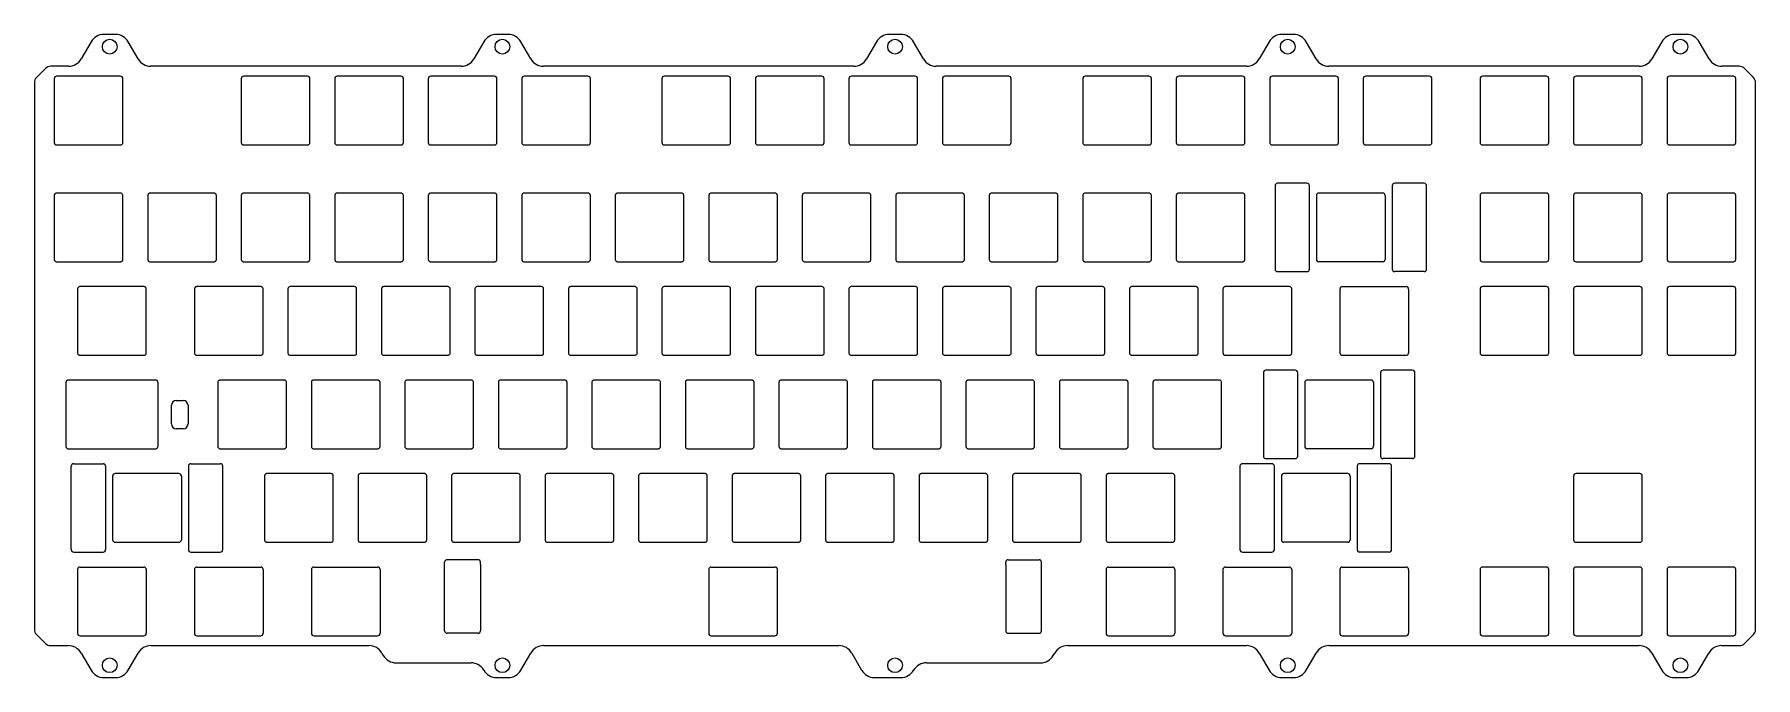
# Model space of a CAD drawing. Extents: x -155 to 195, y -68 to 63.
import ezdxf

# ---------------------------------------------------------------- set-up
doc = ezdxf.new("R2010")
doc.units = 0
doc.header["$MEASUREMENT"] = 0
doc.layers.get('0').update_dxf_attribs({"linetype": 'CONTINUOUS'})
for name, color, linetype in [('COMPOUND', 7, 'CONTINUOUS'), ('SHAPE2DVIEW', 7, 'CONTINUOUS'), ('VISIBLE', 7, 'CONTINUOUS')]:
    doc.layers.add(name, color=color, linetype=linetype)

msp = doc.modelspace()

# ---------------------------------------------------------------- linework, layer by layer
at = {"color": 51, "true_color": 0xf7f281}
for p, q in [((-143.74, 61.14), (-145.76, 57.64)), ((-138.76, 62.64), (-141.14, 62.64)), ((-134.14, 57.64), (-136.16, 61.14)), ((-63.74, 61.14), (-65.76, 57.64)), ((-58.76, 62.64), (-61.14, 62.64)), ((-54.14, 57.64), (-56.16, 61.14)), ((16.26, 61.14), (14.24, 57.64)), ((21.24, 62.64), (18.86, 62.64)), ((25.86, 57.64), (23.84, 61.14)), ((96.26, 61.14), (94.24, 57.64)), ((101.24, 62.64), (98.86, 62.64)), ((105.86, 57.64), (103.84, 61.14)), ((176.26, 61.14), (174.24, 57.64)), ((181.32, 62.64), (178.86, 62.64)), ((185.94, 57.64), (183.91, 61.14)), ((-148.35, 56.14), (-151.95, 56.14)), ((-68.35, 56.14), (-131.54, 56.14)), ((11.65, 56.14), (-51.54, 56.14)), ((91.65, 56.14), (28.46, 56.14)), ((171.65, 56.14), (108.46, 56.14)), ((192.06, 56.14), (188.53, 56.14)), ((-155.28, 52.81), (-155.28, -58.6)), ((-153.01, 55.7), (-154.84, 53.87)), ((194.94, 53.87), (193.12, 55.7)), ((195.38, -58.68), (195.38, 52.81)), ((-127.38, -16.74), (-127.38, -12.94)), ((-126.38, -11.94), (-124.98, -11.94)), ((-123.98, -12.94), (-123.98, -16.74)), ((-124.98, -17.74), (-126.38, -17.74)), ((-154.84, -59.66), (-153.01, -61.48)), ((-151.95, -61.92), (-148.36, -61.92)), ((-131.54, -61.92), (-87.09, -61.92)), ((-51.54, -61.92), (8.64, -61.92)), ((55.19, -61.92), (91.65, -61.92)), ((108.46, -61.92), (171.65, -61.92)), ((188.46, -61.92), (192.06, -61.92)), ((193.12, -61.49), (194.95, -59.66)), ((-145.76, -63.42), (-143.74, -66.93)), ((-136.16, -66.93), (-134.14, -63.42)), ((-84.49, -63.42), (-84.2, -63.92)), ((-81.6, -65.42), (-66.33, -65.42)), ((-56.16, -66.93), (-54.14, -63.42)), ((11.24, -63.42), (13.26, -66.93)), ((26.45, -65.42), (49.71, -65.42)), ((52.31, -63.92), (52.59, -63.42)), ((94.25, -63.42), (96.27, -66.93)), ((103.84, -66.93), (105.86, -63.42)), ((174.25, -63.42), (176.27, -66.93)), ((183.84, -66.93), (185.86, -63.42)), ((-141.14, -68.43), (-138.76, -68.43)), ((-63.73, -66.92), (-63.73, -66.93)), ((-61.13, -68.43), (-58.76, -68.43)), ((15.86, -68.43), (21.25, -68.43)), ((23.85, -66.93), (23.85, -66.92)), ((98.86, -68.43), (101.25, -68.43)), ((178.86, -68.43), (181.25, -68.43))]:
    msp.add_line(p, q, dxfattribs=at)
at = {"color": 240, "linetype": 'Continuous', "true_color": 0xed1f24}
for p, q in [((97.49, 31.8), (97.49, 14.8)), ((104.49, 14.8), (104.49, 31.8)), ((121.36, 31.8), (121.36, 14.8)), ((128.36, 14.8), (128.36, 31.8)), ((95.1, -6.3), (95.1, -23.3)), ((102.1, -23.3), (102.1, -6.3)), ((118.98, -6.3), (118.98, -23.3)), ((125.98, -23.3), (125.98, -6.3)), ((-147.78, -42.35), (-147.78, -25.35)), ((-140.78, -25.35), (-140.78, -42.35)), ((-123.91, -25.35), (-123.91, -42.35)), ((-116.91, -42.35), (-116.91, -25.35)), ((90.34, -25.35), (90.34, -42.35)), ((97.34, -42.35), (97.34, -25.35)), ((114.22, -25.35), (114.22, -42.35)), ((121.22, -42.35), (121.22, -25.35))]:
    msp.add_line(p, q, dxfattribs=at)
at = {"color": 11, "linetype": 'Continuous', "true_color": 0xf27172}
for p, q in [((-71.7, -45.39), (-71.7, -44.9)), ((-64.9, -44.4), (-71.2, -44.4)), ((-64.4, -45.39), (-64.4, -44.9)), ((42.6, -45.39), (42.6, -44.9)), ((43.1, -44.4), (49.4, -44.4)), ((49.9, -45.39), (49.9, -44.9)), ((-64.9, -59.4), (-71.2, -59.4)), ((43.1, -59.4), (49.4, -59.4))]:
    msp.add_line(p, q, dxfattribs=at)
at = {"color": 11, "true_color": 0xf27172}
for p, q in [((-71.7, -58.9), (-71.7, -45.39)), ((-64.4, -45.39), (-64.4, -58.9)), ((42.6, -45.39), (42.6, -58.9)), ((49.9, -58.9), (49.9, -45.39)), ((-64.4, -58.89), (-64.4, -58.89)), ((42.6, -58.89), (42.6, -58.89))]:
    msp.add_line(p, q, dxfattribs=at)
at = {"color": 240, "true_color": 0xed1f24}
msp.add_line((-17.4, -45.9), (-4.4, -45.9), dxfattribs=at)
at = {"color": 51, "true_color": 0xf7f281}
for centre in [(-139.94, 60.14), (-59.94, 60.14), (20.06, 60.14), (100.06, 60.14), (180.06, 60.14), (-139.94, -65.91), (-59.94, -65.91), (20.06, -65.91), (100.06, -65.91), (180.06, -65.91)]:
    msp.add_circle(centre, 1.5, dxfattribs=at)
for centre, radius, start, end in [((-141.14, 59.64), 3, 90, 150), ((-138.76, 59.64), 3, 30, 90), ((-61.14, 59.64), 3, 90, 150), ((-58.76, 59.64), 3, 30, 90), ((18.86, 59.64), 3, 90, 150), ((21.24, 59.64), 3, 30, 90), ((98.86, 59.64), 3, 90, 150), ((101.24, 59.64), 3, 30, 90), ((178.86, 59.64), 3, 90, 150), ((181.32, 59.64), 3, 30, 90), ((-151.95, 54.64), 1.5, 90, 135), ((-148.35, 59.14), 3, 270, 330), ((-131.54, 59.14), 3, 210, 270), ((-68.35, 59.14), 3, 270, 330), ((-51.54, 59.14), 3, 210, 270), ((11.65, 59.14), 3, 270, 330), ((28.46, 59.14), 3, 210, 270), ((91.65, 59.14), 3, 270, 330), ((108.46, 59.14), 3, 210, 270), ((171.65, 59.14), 3, 270, 330), ((188.53, 59.14), 3, 210, 270), ((192.06, 54.64), 1.5, 45, 90), ((-153.78, 52.81), 1.5, 135, 180), ((193.88, 52.81), 1.5, 0, 45), ((-126.38, -12.94), 1, 90, 180), ((-124.98, -12.94), 1, 0, 90), ((-126.38, -16.74), 1, 180, 270), ((-124.98, -16.74), 1, 270, 0), ((-153.78, -58.6), 1.5, 180, 225), ((193.89, -58.6), 1.5, 315, 356.6606), ((-151.95, -60.42), 1.5, 225, 270), ((-148.36, -64.92), 3, 30, 90), ((-131.54, -64.92), 3, 90, 150), ((-87.09, -64.92), 3, 30, 90), ((-51.54, -64.92), 3, 90, 150), ((8.64, -64.92), 3, 30, 90), ((55.19, -64.92), 3, 90, 150), ((91.65, -64.92), 3, 30, 90), ((108.46, -64.92), 3, 90, 150), ((171.65, -64.92), 3, 30, 90), ((188.46, -64.92), 3, 90, 150), ((192.06, -60.42), 1.5, 270, 315), ((-81.6, -62.42), 3, 210, 270), ((-66.33, -68.42), 3, 30, 90), ((26.45, -68.42), 3, 90, 150), ((49.71, -62.42), 3, 270, 330), ((-141.14, -65.43), 3, 210, 270), ((-138.76, -65.43), 3, 270, 330), ((-61.13, -65.43), 3, 210, 270), ((-58.76, -65.43), 3, 270, 330), ((15.86, -65.43), 3, 210, 270), ((21.25, -65.43), 3, 270, 330), ((98.86, -65.43), 3, 210, 270), ((101.25, -65.43), 3, 270, 330), ((178.86, -65.43), 3, 210, 270), ((181.25, -65.43), 3, 270, 330)]:
    msp.add_arc(centre, radius, start, end, dxfattribs=at)
at = {"layer": 'COMPOUND', "color": 51, "linetype": 'Continuous', "true_color": 0xf7f281}
for p, q in [((-151.25, 53.61), (-151.25, 40.61)), ((-137.75, 54.11), (-150.75, 54.11)), ((-137.25, 40.61), (-137.25, 53.61)), ((-113.15, 53.61), (-113.15, 40.61)), ((-99.65, 54.11), (-112.65, 54.11)), ((-99.15, 40.61), (-99.15, 53.61)), ((-94.1, 53.61), (-94.1, 40.61)), ((-80.6, 54.11), (-93.6, 54.11)), ((-80.1, 40.61), (-80.1, 53.61)), ((-75.05, 53.61), (-75.05, 40.61)), ((-61.55, 54.11), (-74.55, 54.11)), ((-61.05, 40.61), (-61.05, 53.61)), ((-56, 53.61), (-56, 40.61)), ((-42.5, 54.11), (-55.5, 54.11)), ((-42, 40.61), (-42, 53.61)), ((-27.43, 53.61), (-27.43, 40.61)), ((-13.93, 54.11), (-26.93, 54.11)), ((-13.43, 40.61), (-13.43, 53.61)), ((-8.38, 53.61), (-8.38, 40.61)), ((5.12, 54.11), (-7.88, 54.11)), ((5.62, 40.61), (5.62, 53.61)), ((10.67, 53.61), (10.67, 40.61)), ((24.17, 54.11), (11.17, 54.11)), ((24.67, 40.61), (24.67, 53.61)), ((29.72, 53.61), (29.72, 40.61)), ((43.22, 54.11), (30.22, 54.11)), ((43.72, 40.61), (43.72, 53.61)), ((58.3, 53.61), (58.3, 40.61)), ((71.8, 54.11), (58.8, 54.11)), ((72.3, 40.61), (72.3, 53.61)), ((77.35, 53.61), (77.35, 40.61)), ((90.85, 54.11), (77.85, 54.11)), ((91.35, 40.61), (91.35, 53.61)), ((96.4, 53.61), (96.4, 40.61)), ((109.9, 54.11), (96.9, 54.11)), ((110.4, 40.61), (110.4, 53.61)), ((115.45, 53.61), (115.45, 40.61)), ((128.95, 54.11), (115.95, 54.11)), ((129.45, 40.61), (129.45, 53.61)), ((139.26, 53.61), (139.26, 40.61)), ((152.76, 54.11), (139.76, 54.11)), ((153.26, 40.61), (153.26, 53.61)), ((158.31, 53.61), (158.31, 40.61)), ((171.81, 54.11), (158.81, 54.11)), ((172.31, 40.61), (172.31, 53.61)), ((177.36, 53.61), (177.36, 40.61)), ((190.86, 54.11), (177.86, 54.11)), ((191.36, 40.61), (191.36, 53.61)), ((-150.75, 40.11), (-137.75, 40.11)), ((-112.65, 40.11), (-99.65, 40.11)), ((-93.6, 40.11), (-80.6, 40.11)), ((-74.55, 40.11), (-61.55, 40.11)), ((-55.5, 40.11), (-42.5, 40.11)), ((-26.93, 40.11), (-13.93, 40.11)), ((-7.88, 40.11), (5.12, 40.11)), ((11.17, 40.11), (24.17, 40.11)), ((30.22, 40.11), (43.22, 40.11)), ((58.8, 40.11), (71.8, 40.11)), ((77.85, 40.11), (90.85, 40.11)), ((96.9, 40.11), (109.9, 40.11)), ((115.95, 40.11), (128.95, 40.11)), ((139.76, 40.11), (152.76, 40.11)), ((158.81, 40.11), (171.81, 40.11)), ((177.86, 40.11), (190.86, 40.11)), ((139.26, 29.8), (139.26, 16.8)), ((152.76, 30.3), (139.76, 30.3)), ((153.26, 16.8), (153.26, 29.8)), ((158.31, 29.8), (158.31, 16.8)), ((171.81, 30.3), (158.81, 30.3)), ((172.31, 16.8), (172.31, 29.8)), ((177.36, 29.8), (177.36, 16.8)), ((190.86, 30.3), (177.86, 30.3)), ((191.36, 16.8), (191.36, 29.8)), ((139.76, 16.3), (152.76, 16.3)), ((158.81, 16.3), (171.81, 16.3)), ((177.86, 16.3), (190.86, 16.3)), ((139.26, 10.75), (139.26, -2.25)), ((152.76, 11.25), (139.76, 11.25)), ((153.26, -2.25), (153.26, 10.75)), ((158.31, 10.75), (158.31, -2.25)), ((171.81, 11.25), (158.81, 11.25)), ((172.31, -2.25), (172.31, 10.75)), ((177.36, 10.75), (177.36, -2.25)), ((190.86, 11.25), (177.86, 11.25)), ((191.36, -2.25), (191.36, 10.75)), ((139.76, -2.75), (152.76, -2.75)), ((158.81, -2.75), (171.81, -2.75)), ((177.86, -2.75), (190.86, -2.75)), ((158.31, -27.35), (158.31, -40.35)), ((171.81, -26.85), (158.81, -26.85)), ((172.31, -40.35), (172.31, -27.35)), ((158.81, -40.85), (171.81, -40.85)), ((139.26, -46.4), (139.26, -59.4)), ((152.76, -45.9), (139.76, -45.9)), ((153.26, -59.4), (153.26, -46.4)), ((158.31, -46.4), (158.31, -59.4)), ((171.81, -45.9), (158.81, -45.9)), ((172.31, -59.4), (172.31, -46.4)), ((177.36, -46.4), (177.36, -59.4)), ((190.86, -45.9), (177.86, -45.9)), ((191.36, -59.4), (191.36, -46.4)), ((139.76, -59.9), (152.76, -59.9)), ((158.81, -59.9), (171.81, -59.9)), ((177.86, -59.9), (190.86, -59.9))]:
    msp.add_line(p, q, dxfattribs=at)
for centre, start, end in [((-150.75, 53.61), 90, 180), ((-137.75, 53.61), 0, 90), ((-112.65, 53.61), 90, 180), ((-99.65, 53.61), 0, 90), ((-93.6, 53.61), 90, 180), ((-80.6, 53.61), 0, 90), ((-74.55, 53.61), 90, 180), ((-61.55, 53.61), 0, 90), ((-55.5, 53.61), 90, 180), ((-42.5, 53.61), 0, 90), ((-26.93, 53.61), 90, 180), ((-13.93, 53.61), 0, 90), ((-7.88, 53.61), 90, 180), ((5.12, 53.61), 0, 90), ((11.17, 53.61), 90, 180), ((24.17, 53.61), 0, 90), ((30.22, 53.61), 90, 180), ((43.22, 53.61), 0, 90), ((58.8, 53.61), 90, 180), ((71.8, 53.61), 0, 90), ((77.85, 53.61), 90, 180), ((90.85, 53.61), 0, 90), ((96.9, 53.61), 90, 180), ((109.9, 53.61), 0, 90), ((115.95, 53.61), 90, 180), ((128.95, 53.61), 0, 90), ((139.76, 53.61), 90, 180), ((152.76, 53.61), 0, 90), ((158.81, 53.61), 90, 180), ((171.81, 53.61), 0, 90), ((177.86, 53.61), 90, 180), ((190.86, 53.61), 0, 90), ((-150.75, 40.61), 180, 270), ((-137.75, 40.61), 270, 0), ((-112.65, 40.61), 180, 270), ((-99.65, 40.61), 270, 0), ((-93.6, 40.61), 180, 270), ((-80.6, 40.61), 270, 0), ((-74.55, 40.61), 180, 270), ((-61.55, 40.61), 270, 0), ((-55.5, 40.61), 180, 270), ((-42.5, 40.61), 270, 0), ((-26.93, 40.61), 180, 270), ((-13.93, 40.61), 270, 0), ((-7.88, 40.61), 180, 270), ((5.12, 40.61), 270, 0), ((11.17, 40.61), 180, 270), ((24.17, 40.61), 270, 0), ((30.22, 40.61), 180, 270), ((43.22, 40.61), 270, 0), ((58.8, 40.61), 180, 270), ((71.8, 40.61), 270, 0), ((77.85, 40.61), 180, 270), ((90.85, 40.61), 270, 0), ((96.9, 40.61), 180, 270), ((109.9, 40.61), 270, 0), ((115.95, 40.61), 180, 270), ((128.95, 40.61), 270, 0), ((139.76, 40.61), 180, 270), ((152.76, 40.61), 270, 0), ((158.81, 40.61), 180, 270), ((171.81, 40.61), 270, 0), ((177.86, 40.61), 180, 270), ((190.86, 40.61), 270, 0), ((139.76, 29.8), 90, 180), ((152.76, 29.8), 0, 90), ((158.81, 29.8), 90, 180), ((171.81, 29.8), 0, 90), ((177.86, 29.8), 90, 180), ((190.86, 29.8), 0, 90), ((139.76, 16.8), 180, 270), ((152.76, 16.8), 270, 0), ((158.81, 16.8), 180, 270), ((171.81, 16.8), 270, 0), ((177.86, 16.8), 180, 270), ((190.86, 16.8), 270, 0), ((139.76, 10.75), 90, 180), ((152.76, 10.75), 0, 90), ((158.81, 10.75), 90, 180), ((171.81, 10.75), 0, 90), ((177.86, 10.75), 90, 180), ((190.86, 10.75), 0, 90), ((139.76, -2.25), 180, 270), ((152.76, -2.25), 270, 0), ((158.81, -2.25), 180, 270), ((171.81, -2.25), 270, 0), ((177.86, -2.25), 180, 270), ((190.86, -2.25), 270, 0), ((158.81, -27.35), 90, 180), ((171.81, -27.35), 0, 90), ((158.81, -40.35), 180, 270), ((171.81, -40.35), 270, 0), ((139.76, -46.4), 90, 180), ((152.76, -46.4), 0, 90), ((158.81, -46.4), 90, 180), ((171.81, -46.4), 0, 90), ((177.86, -46.4), 90, 180), ((190.86, -46.4), 0, 90), ((139.76, -59.4), 180, 270), ((152.76, -59.4), 270, 0), ((158.81, -59.4), 180, 270), ((171.81, -59.4), 270, 0), ((177.86, -59.4), 180, 270), ((190.86, -59.4), 270, 0)]:
    msp.add_arc(centre, 0.5, start, end, dxfattribs=at)
at = {"layer": 'SHAPE2DVIEW', "color": 240, "true_color": 0xed1f24}
for p, q in [((103.99, 32.3), (97.99, 32.3)), ((127.86, 32.3), (121.86, 32.3)), ((105.92, 29.8), (105.92, 16.8)), ((119.42, 30.3), (106.42, 30.3)), ((119.92, 29.8), (119.92, 16.8)), ((97.99, 14.3), (103.99, 14.3)), ((119.42, 16.3), (106.42, 16.3)), ((127.86, 14.3), (121.86, 14.3)), ((101.6, -5.8), (95.6, -5.8)), ((125.48, -5.8), (119.48, -5.8)), ((103.54, -8.3), (103.54, -21.3)), ((117.04, -7.8), (104.04, -7.8)), ((117.54, -8.3), (117.54, -21.3)), ((95.6, -23.8), (101.6, -23.8)), ((117.04, -21.8), (104.04, -21.8)), ((125.48, -23.8), (119.48, -23.8)), ((-147.28, -24.85), (-141.28, -24.85)), ((-139.34, -27.35), (-139.34, -40.35)), ((-125.84, -26.85), (-138.84, -26.85)), ((-125.34, -27.35), (-125.34, -40.35)), ((-123.41, -24.85), (-117.41, -24.85)), ((96.84, -24.85), (90.84, -24.85)), ((98.78, -27.35), (98.78, -40.35)), ((112.28, -26.85), (99.28, -26.85)), ((112.78, -27.35), (112.78, -40.35)), ((120.72, -24.85), (114.72, -24.85)), ((-138.84, -40.85), (-125.84, -40.85)), ((112.28, -40.85), (99.28, -40.85)), ((90.84, -42.85), (96.84, -42.85)), ((120.72, -42.85), (114.72, -42.85)), ((-17.9, -46.4), (-17.9, -59.4)), ((-3.9, -59.4), (-3.9, -46.4)), ((-17.4, -59.9), (-4.4, -59.9))]:
    msp.add_line(p, q, dxfattribs=at)
at = {"layer": 'SHAPE2DVIEW', "color": 51, "true_color": 0xf7f281}
for p, q in [((-151.24, 29.89), (-151.25, 29.8)), ((-151.25, 29.8), (-151.25, 16.8)), ((-151.22, 29.97), (-151.24, 29.89)), ((-151.18, 30.05), (-151.22, 29.97)), ((-151.13, 30.12), (-151.18, 30.05)), ((-151.07, 30.18), (-151.13, 30.12)), ((-151, 30.23), (-151.07, 30.18)), ((-150.92, 30.27), (-151, 30.23)), ((-150.84, 30.29), (-150.92, 30.27)), ((-150.75, 30.3), (-150.84, 30.29)), ((-137.75, 30.3), (-150.75, 30.3)), ((-137.66, 30.29), (-137.75, 30.3)), ((-137.58, 30.27), (-137.66, 30.29)), ((-137.5, 30.23), (-137.58, 30.27)), ((-137.43, 30.18), (-137.5, 30.23)), ((-137.37, 30.12), (-137.43, 30.18)), ((-137.32, 30.05), (-137.37, 30.12)), ((-137.28, 29.97), (-137.32, 30.05)), ((-137.26, 29.89), (-137.28, 29.97)), ((-137.25, 29.8), (-137.26, 29.89)), ((-137.25, 16.8), (-137.25, 29.8)), ((-132.19, 29.89), (-132.2, 29.8)), ((-132.2, 29.8), (-132.2, 16.8)), ((-132.17, 29.97), (-132.19, 29.89)), ((-132.13, 30.05), (-132.17, 29.97)), ((-132.08, 30.12), (-132.13, 30.05)), ((-132.02, 30.18), (-132.08, 30.12)), ((-131.95, 30.23), (-132.02, 30.18)), ((-131.87, 30.27), (-131.95, 30.23)), ((-131.79, 30.29), (-131.87, 30.27)), ((-131.7, 30.3), (-131.79, 30.29)), ((-118.7, 30.3), (-131.7, 30.3)), ((-118.61, 30.29), (-118.7, 30.3)), ((-118.53, 30.27), (-118.61, 30.29)), ((-118.45, 30.23), (-118.53, 30.27)), ((-118.38, 30.18), (-118.45, 30.23)), ((-118.32, 30.12), (-118.38, 30.18)), ((-118.27, 30.05), (-118.32, 30.12)), ((-118.23, 29.97), (-118.27, 30.05)), ((-118.21, 29.89), (-118.23, 29.97)), ((-118.2, 29.8), (-118.21, 29.89)), ((-118.2, 16.8), (-118.2, 29.8)), ((-113.14, 29.89), (-113.15, 29.8)), ((-113.15, 29.8), (-113.15, 16.8)), ((-113.12, 29.97), (-113.14, 29.89)), ((-113.08, 30.05), (-113.12, 29.97)), ((-113.03, 30.12), (-113.08, 30.05)), ((-112.97, 30.18), (-113.03, 30.12)), ((-112.9, 30.23), (-112.97, 30.18)), ((-112.82, 30.27), (-112.9, 30.23)), ((-112.74, 30.29), (-112.82, 30.27)), ((-112.65, 30.3), (-112.74, 30.29)), ((-99.65, 30.3), (-112.65, 30.3)), ((-99.56, 30.29), (-99.65, 30.3)), ((-99.48, 30.27), (-99.56, 30.29)), ((-99.4, 30.23), (-99.48, 30.27)), ((-99.33, 30.18), (-99.4, 30.23)), ((-99.27, 30.12), (-99.33, 30.18)), ((-99.22, 30.05), (-99.27, 30.12)), ((-99.18, 29.97), (-99.22, 30.05)), ((-99.16, 29.89), (-99.18, 29.97)), ((-99.15, 29.8), (-99.16, 29.89)), ((-99.15, 16.8), (-99.15, 29.8)), ((-94.09, 29.89), (-94.1, 29.8)), ((-94.1, 29.8), (-94.1, 16.8)), ((-94.07, 29.97), (-94.09, 29.89)), ((-94.03, 30.05), (-94.07, 29.97)), ((-93.98, 30.12), (-94.03, 30.05)), ((-93.92, 30.18), (-93.98, 30.12)), ((-93.85, 30.23), (-93.92, 30.18)), ((-93.77, 30.27), (-93.85, 30.23)), ((-93.69, 30.29), (-93.77, 30.27)), ((-93.6, 30.3), (-93.69, 30.29)), ((-80.6, 30.3), (-93.6, 30.3)), ((-80.51, 30.29), (-80.6, 30.3)), ((-80.43, 30.27), (-80.51, 30.29)), ((-80.35, 30.23), (-80.43, 30.27)), ((-80.28, 30.18), (-80.35, 30.23)), ((-80.22, 30.12), (-80.28, 30.18)), ((-80.17, 30.05), (-80.22, 30.12)), ((-80.13, 29.97), (-80.17, 30.05)), ((-80.11, 29.89), (-80.13, 29.97)), ((-80.1, 29.8), (-80.11, 29.89)), ((-80.1, 16.8), (-80.1, 29.8)), ((-75.04, 29.89), (-75.05, 29.8)), ((-75.05, 29.8), (-75.05, 16.8)), ((-75.02, 29.97), (-75.04, 29.89)), ((-74.98, 30.05), (-75.02, 29.97)), ((-74.93, 30.12), (-74.98, 30.05)), ((-74.87, 30.18), (-74.93, 30.12)), ((-74.8, 30.23), (-74.87, 30.18)), ((-74.72, 30.27), (-74.8, 30.23)), ((-74.64, 30.29), (-74.72, 30.27)), ((-74.55, 30.3), (-74.64, 30.29)), ((-61.55, 30.3), (-74.55, 30.3)), ((-61.46, 30.29), (-61.55, 30.3)), ((-61.38, 30.27), (-61.46, 30.29)), ((-61.3, 30.23), (-61.38, 30.27)), ((-61.23, 30.18), (-61.3, 30.23)), ((-61.17, 30.12), (-61.23, 30.18)), ((-61.12, 30.05), (-61.17, 30.12)), ((-61.08, 29.97), (-61.12, 30.05)), ((-61.06, 29.89), (-61.08, 29.97)), ((-61.05, 29.8), (-61.06, 29.89)), ((-61.05, 16.8), (-61.05, 29.8)), ((-55.99, 29.89), (-56, 29.8)), ((-56, 29.8), (-56, 16.8)), ((-55.97, 29.97), (-55.99, 29.89)), ((-55.93, 30.05), (-55.97, 29.97)), ((-55.88, 30.12), (-55.93, 30.05)), ((-55.82, 30.18), (-55.88, 30.12)), ((-55.75, 30.23), (-55.82, 30.18)), ((-55.67, 30.27), (-55.75, 30.23)), ((-55.59, 30.29), (-55.67, 30.27)), ((-55.5, 30.3), (-55.59, 30.29)), ((-42.5, 30.3), (-55.5, 30.3)), ((-42.41, 30.29), (-42.5, 30.3)), ((-42.33, 30.27), (-42.41, 30.29)), ((-42.25, 30.23), (-42.33, 30.27)), ((-42.18, 30.18), (-42.25, 30.23)), ((-42.12, 30.12), (-42.18, 30.18)), ((-42.07, 30.05), (-42.12, 30.12)), ((-42.03, 29.97), (-42.07, 30.05)), ((-42.01, 29.89), (-42.03, 29.97)), ((-42, 29.8), (-42.01, 29.89)), ((-42, 16.8), (-42, 29.8)), ((-36.94, 29.89), (-36.95, 29.8)), ((-36.95, 29.8), (-36.95, 16.8)), ((-36.92, 29.97), (-36.94, 29.89)), ((-36.88, 30.05), (-36.92, 29.97)), ((-36.83, 30.12), (-36.88, 30.05)), ((-36.77, 30.18), (-36.83, 30.12)), ((-36.7, 30.23), (-36.77, 30.18)), ((-36.62, 30.27), (-36.7, 30.23)), ((-36.54, 30.29), (-36.62, 30.27)), ((-36.45, 30.3), (-36.54, 30.29)), ((-23.45, 30.3), (-36.45, 30.3)), ((-23.36, 30.29), (-23.45, 30.3)), ((-23.28, 30.27), (-23.36, 30.29)), ((-23.2, 30.23), (-23.28, 30.27)), ((-23.13, 30.18), (-23.2, 30.23)), ((-23.07, 30.12), (-23.13, 30.18)), ((-23.02, 30.05), (-23.07, 30.12)), ((-22.98, 29.97), (-23.02, 30.05)), ((-22.96, 29.89), (-22.98, 29.97)), ((-22.95, 29.8), (-22.96, 29.89)), ((-22.95, 16.8), (-22.95, 29.8)), ((-17.89, 29.89), (-17.9, 29.8)), ((-17.9, 29.8), (-17.9, 16.8)), ((-17.87, 29.97), (-17.89, 29.89)), ((-17.83, 30.05), (-17.87, 29.97)), ((-17.78, 30.12), (-17.83, 30.05)), ((-17.72, 30.18), (-17.78, 30.12)), ((-17.65, 30.23), (-17.72, 30.18)), ((-17.57, 30.27), (-17.65, 30.23)), ((-17.49, 30.29), (-17.57, 30.27)), ((-17.4, 30.3), (-17.49, 30.29)), ((-4.4, 30.3), (-17.4, 30.3)), ((-4.31, 30.29), (-4.4, 30.3)), ((-4.23, 30.27), (-4.31, 30.29)), ((-4.15, 30.23), (-4.23, 30.27)), ((-4.08, 30.18), (-4.15, 30.23)), ((-4.02, 30.12), (-4.08, 30.18)), ((-3.97, 30.05), (-4.02, 30.12)), ((-3.93, 29.97), (-3.97, 30.05)), ((-3.91, 29.89), (-3.93, 29.97)), ((-3.9, 29.8), (-3.91, 29.89)), ((-3.9, 16.8), (-3.9, 29.8)), ((1.16, 29.89), (1.15, 29.8)), ((1.15, 29.8), (1.15, 16.8)), ((1.18, 29.97), (1.16, 29.89)), ((1.22, 30.05), (1.18, 29.97)), ((1.27, 30.12), (1.22, 30.05)), ((1.33, 30.18), (1.27, 30.12)), ((1.4, 30.23), (1.33, 30.18)), ((1.48, 30.27), (1.4, 30.23)), ((1.56, 30.29), (1.48, 30.27)), ((1.65, 30.3), (1.56, 30.29)), ((14.65, 30.3), (1.65, 30.3)), ((14.74, 30.29), (14.65, 30.3)), ((14.82, 30.27), (14.74, 30.29)), ((14.9, 30.23), (14.82, 30.27)), ((14.97, 30.18), (14.9, 30.23)), ((15.03, 30.12), (14.97, 30.18)), ((15.08, 30.05), (15.03, 30.12)), ((15.12, 29.97), (15.08, 30.05)), ((15.14, 29.89), (15.12, 29.97)), ((15.15, 29.8), (15.14, 29.89)), ((15.15, 16.8), (15.15, 29.8)), ((20.21, 29.89), (20.2, 29.8)), ((20.2, 29.8), (20.2, 16.8)), ((20.23, 29.97), (20.21, 29.89)), ((20.27, 30.05), (20.23, 29.97)), ((20.32, 30.12), (20.27, 30.05)), ((20.38, 30.18), (20.32, 30.12)), ((20.45, 30.23), (20.38, 30.18)), ((20.53, 30.27), (20.45, 30.23)), ((20.61, 30.29), (20.53, 30.27)), ((20.7, 30.3), (20.61, 30.29)), ((33.7, 30.3), (20.7, 30.3)), ((33.79, 30.29), (33.7, 30.3)), ((33.87, 30.27), (33.79, 30.29)), ((33.95, 30.23), (33.87, 30.27)), ((34.02, 30.18), (33.95, 30.23)), ((34.08, 30.12), (34.02, 30.18)), ((34.13, 30.05), (34.08, 30.12)), ((34.17, 29.97), (34.13, 30.05)), ((34.19, 29.89), (34.17, 29.97)), ((34.2, 29.8), (34.19, 29.89)), ((34.2, 16.8), (34.2, 29.8)), ((39.26, 29.89), (39.25, 29.8)), ((39.25, 29.8), (39.25, 16.8)), ((39.28, 29.97), (39.26, 29.89)), ((39.32, 30.05), (39.28, 29.97)), ((39.37, 30.12), (39.32, 30.05)), ((39.43, 30.18), (39.37, 30.12)), ((39.5, 30.23), (39.43, 30.18)), ((39.58, 30.27), (39.5, 30.23)), ((39.66, 30.29), (39.58, 30.27)), ((39.75, 30.3), (39.66, 30.29)), ((52.75, 30.3), (39.75, 30.3)), ((52.84, 30.29), (52.75, 30.3)), ((52.92, 30.27), (52.84, 30.29)), ((53, 30.23), (52.92, 30.27)), ((53.07, 30.18), (53, 30.23)), ((53.13, 30.12), (53.07, 30.18)), ((53.18, 30.05), (53.13, 30.12)), ((53.22, 29.97), (53.18, 30.05)), ((53.24, 29.89), (53.22, 29.97)), ((53.25, 29.8), (53.24, 29.89)), ((53.25, 16.8), (53.25, 29.8)), ((58.31, 29.89), (58.3, 29.8)), ((58.3, 29.8), (58.3, 16.8)), ((58.33, 29.97), (58.31, 29.89)), ((58.37, 30.05), (58.33, 29.97)), ((58.42, 30.12), (58.37, 30.05)), ((58.48, 30.18), (58.42, 30.12)), ((58.55, 30.23), (58.48, 30.18)), ((58.63, 30.27), (58.55, 30.23)), ((58.71, 30.29), (58.63, 30.27)), ((58.8, 30.3), (58.71, 30.29)), ((71.8, 30.3), (58.8, 30.3)), ((71.89, 30.29), (71.8, 30.3)), ((71.97, 30.27), (71.89, 30.29)), ((72.05, 30.23), (71.97, 30.27)), ((72.12, 30.18), (72.05, 30.23)), ((72.18, 30.12), (72.12, 30.18)), ((72.23, 30.05), (72.18, 30.12)), ((72.27, 29.97), (72.23, 30.05)), ((72.29, 29.89), (72.27, 29.97)), ((72.3, 29.8), (72.29, 29.89)), ((72.3, 16.8), (72.3, 29.8)), ((77.36, 29.89), (77.35, 29.8)), ((77.35, 29.8), (77.35, 16.8)), ((77.38, 29.97), (77.36, 29.89)), ((77.42, 30.05), (77.38, 29.97)), ((77.47, 30.12), (77.42, 30.05)), ((77.53, 30.18), (77.47, 30.12)), ((77.6, 30.23), (77.53, 30.18)), ((77.68, 30.27), (77.6, 30.23)), ((77.76, 30.29), (77.68, 30.27)), ((77.85, 30.3), (77.76, 30.29)), ((90.85, 30.3), (77.85, 30.3)), ((90.94, 30.29), (90.85, 30.3)), ((91.02, 30.27), (90.94, 30.29)), ((91.1, 30.23), (91.02, 30.27)), ((91.17, 30.18), (91.1, 30.23)), ((91.23, 30.12), (91.17, 30.18)), ((91.28, 30.05), (91.23, 30.12)), ((91.32, 29.97), (91.28, 30.05)), ((91.34, 29.89), (91.32, 29.97)), ((91.35, 29.8), (91.34, 29.89)), ((91.35, 16.8), (91.35, 29.8)), ((-151.25, 16.8), (-151.24, 16.71)), ((-151.24, 16.71), (-151.22, 16.63)), ((-151.22, 16.63), (-151.18, 16.55)), ((-151.18, 16.55), (-151.13, 16.48)), ((-151.13, 16.48), (-151.07, 16.42)), ((-151.07, 16.42), (-151, 16.37)), ((-151, 16.37), (-150.92, 16.33)), ((-150.92, 16.33), (-150.84, 16.31)), ((-150.84, 16.31), (-150.75, 16.3)), ((-150.75, 16.3), (-137.75, 16.3)), ((-137.75, 16.3), (-137.66, 16.31)), ((-137.66, 16.31), (-137.58, 16.33)), ((-137.58, 16.33), (-137.5, 16.37)), ((-137.5, 16.37), (-137.43, 16.42)), ((-137.43, 16.42), (-137.37, 16.48)), ((-137.37, 16.48), (-137.32, 16.55)), ((-137.32, 16.55), (-137.28, 16.63)), ((-137.28, 16.63), (-137.26, 16.71)), ((-137.26, 16.71), (-137.25, 16.8)), ((-132.2, 16.8), (-132.19, 16.71)), ((-132.19, 16.71), (-132.17, 16.63)), ((-132.17, 16.63), (-132.13, 16.55)), ((-132.13, 16.55), (-132.08, 16.48)), ((-132.08, 16.48), (-132.02, 16.42)), ((-132.02, 16.42), (-131.95, 16.37)), ((-131.95, 16.37), (-131.87, 16.33)), ((-131.87, 16.33), (-131.79, 16.31)), ((-131.79, 16.31), (-131.7, 16.3)), ((-131.7, 16.3), (-118.7, 16.3)), ((-118.7, 16.3), (-118.61, 16.31)), ((-118.61, 16.31), (-118.53, 16.33)), ((-118.53, 16.33), (-118.45, 16.37)), ((-118.45, 16.37), (-118.38, 16.42)), ((-118.38, 16.42), (-118.32, 16.48)), ((-118.32, 16.48), (-118.27, 16.55)), ((-118.27, 16.55), (-118.23, 16.63)), ((-118.23, 16.63), (-118.21, 16.71)), ((-118.21, 16.71), (-118.2, 16.8)), ((-113.15, 16.8), (-113.14, 16.71)), ((-113.14, 16.71), (-113.12, 16.63)), ((-113.12, 16.63), (-113.08, 16.55)), ((-113.08, 16.55), (-113.03, 16.48)), ((-113.03, 16.48), (-112.97, 16.42)), ((-112.97, 16.42), (-112.9, 16.37)), ((-112.9, 16.37), (-112.82, 16.33)), ((-112.82, 16.33), (-112.74, 16.31)), ((-112.74, 16.31), (-112.65, 16.3)), ((-112.65, 16.3), (-99.65, 16.3)), ((-99.65, 16.3), (-99.56, 16.31)), ((-99.56, 16.31), (-99.48, 16.33)), ((-99.48, 16.33), (-99.4, 16.37)), ((-99.4, 16.37), (-99.33, 16.42)), ((-99.33, 16.42), (-99.27, 16.48)), ((-99.27, 16.48), (-99.22, 16.55)), ((-99.22, 16.55), (-99.18, 16.63)), ((-99.18, 16.63), (-99.16, 16.71)), ((-99.16, 16.71), (-99.15, 16.8)), ((-94.1, 16.8), (-94.09, 16.71)), ((-94.09, 16.71), (-94.07, 16.63)), ((-94.07, 16.63), (-94.03, 16.55)), ((-94.03, 16.55), (-93.98, 16.48)), ((-93.98, 16.48), (-93.92, 16.42)), ((-93.92, 16.42), (-93.85, 16.37)), ((-93.85, 16.37), (-93.77, 16.33)), ((-93.77, 16.33), (-93.69, 16.31)), ((-93.69, 16.31), (-93.6, 16.3)), ((-93.6, 16.3), (-80.6, 16.3)), ((-80.6, 16.3), (-80.51, 16.31)), ((-80.51, 16.31), (-80.43, 16.33)), ((-80.43, 16.33), (-80.35, 16.37)), ((-80.35, 16.37), (-80.28, 16.42)), ((-80.28, 16.42), (-80.22, 16.48)), ((-80.22, 16.48), (-80.17, 16.55)), ((-80.17, 16.55), (-80.13, 16.63)), ((-80.13, 16.63), (-80.11, 16.71)), ((-80.11, 16.71), (-80.1, 16.8)), ((-75.05, 16.8), (-75.04, 16.71)), ((-75.04, 16.71), (-75.02, 16.63)), ((-75.02, 16.63), (-74.98, 16.55)), ((-74.98, 16.55), (-74.93, 16.48)), ((-74.93, 16.48), (-74.87, 16.42)), ((-74.87, 16.42), (-74.8, 16.37)), ((-74.8, 16.37), (-74.72, 16.33)), ((-74.72, 16.33), (-74.64, 16.31)), ((-74.64, 16.31), (-74.55, 16.3)), ((-74.55, 16.3), (-61.55, 16.3)), ((-61.55, 16.3), (-61.46, 16.31)), ((-61.46, 16.31), (-61.38, 16.33)), ((-61.38, 16.33), (-61.3, 16.37)), ((-61.3, 16.37), (-61.23, 16.42)), ((-61.23, 16.42), (-61.17, 16.48)), ((-61.17, 16.48), (-61.12, 16.55)), ((-61.12, 16.55), (-61.08, 16.63)), ((-61.08, 16.63), (-61.06, 16.71)), ((-61.06, 16.71), (-61.05, 16.8)), ((-56, 16.8), (-55.99, 16.71)), ((-55.99, 16.71), (-55.97, 16.63)), ((-55.97, 16.63), (-55.93, 16.55)), ((-55.93, 16.55), (-55.88, 16.48)), ((-55.88, 16.48), (-55.82, 16.42)), ((-55.82, 16.42), (-55.75, 16.37)), ((-55.75, 16.37), (-55.67, 16.33)), ((-55.67, 16.33), (-55.59, 16.31)), ((-55.59, 16.31), (-55.5, 16.3)), ((-55.5, 16.3), (-42.5, 16.3)), ((-42.5, 16.3), (-42.41, 16.31)), ((-42.41, 16.31), (-42.33, 16.33)), ((-42.33, 16.33), (-42.25, 16.37)), ((-42.25, 16.37), (-42.18, 16.42)), ((-42.18, 16.42), (-42.12, 16.48)), ((-42.12, 16.48), (-42.07, 16.55)), ((-42.07, 16.55), (-42.03, 16.63)), ((-42.03, 16.63), (-42.01, 16.71)), ((-42.01, 16.71), (-42, 16.8)), ((-36.95, 16.8), (-36.94, 16.71)), ((-36.94, 16.71), (-36.92, 16.63)), ((-36.92, 16.63), (-36.88, 16.55)), ((-36.88, 16.55), (-36.83, 16.48)), ((-36.83, 16.48), (-36.77, 16.42)), ((-36.77, 16.42), (-36.7, 16.37)), ((-36.7, 16.37), (-36.62, 16.33)), ((-36.62, 16.33), (-36.54, 16.31)), ((-36.54, 16.31), (-36.45, 16.3)), ((-36.45, 16.3), (-23.45, 16.3)), ((-23.45, 16.3), (-23.36, 16.31)), ((-23.36, 16.31), (-23.28, 16.33)), ((-23.28, 16.33), (-23.2, 16.37)), ((-23.2, 16.37), (-23.13, 16.42)), ((-23.13, 16.42), (-23.07, 16.48)), ((-23.07, 16.48), (-23.02, 16.55)), ((-23.02, 16.55), (-22.98, 16.63)), ((-22.98, 16.63), (-22.96, 16.71)), ((-22.96, 16.71), (-22.95, 16.8)), ((-17.9, 16.8), (-17.89, 16.71)), ((-17.89, 16.71), (-17.87, 16.63)), ((-17.87, 16.63), (-17.83, 16.55)), ((-17.83, 16.55), (-17.78, 16.48)), ((-17.78, 16.48), (-17.72, 16.42)), ((-17.72, 16.42), (-17.65, 16.37)), ((-17.65, 16.37), (-17.57, 16.33)), ((-17.57, 16.33), (-17.49, 16.31)), ((-17.49, 16.31), (-17.4, 16.3)), ((-17.4, 16.3), (-4.4, 16.3)), ((-4.4, 16.3), (-4.31, 16.31)), ((-4.31, 16.31), (-4.23, 16.33)), ((-4.23, 16.33), (-4.15, 16.37)), ((-4.15, 16.37), (-4.08, 16.42)), ((-4.08, 16.42), (-4.02, 16.48)), ((-4.02, 16.48), (-3.97, 16.55)), ((-3.97, 16.55), (-3.93, 16.63)), ((-3.93, 16.63), (-3.91, 16.71)), ((-3.91, 16.71), (-3.9, 16.8)), ((1.15, 16.8), (1.16, 16.71)), ((1.16, 16.71), (1.18, 16.63)), ((1.18, 16.63), (1.22, 16.55)), ((1.22, 16.55), (1.27, 16.48)), ((1.27, 16.48), (1.33, 16.42)), ((1.33, 16.42), (1.4, 16.37)), ((1.4, 16.37), (1.48, 16.33)), ((1.48, 16.33), (1.56, 16.31)), ((1.56, 16.31), (1.65, 16.3)), ((1.65, 16.3), (14.65, 16.3)), ((14.65, 16.3), (14.74, 16.31)), ((14.74, 16.31), (14.82, 16.33)), ((14.82, 16.33), (14.9, 16.37)), ((14.9, 16.37), (14.97, 16.42)), ((14.97, 16.42), (15.03, 16.48)), ((15.03, 16.48), (15.08, 16.55)), ((15.08, 16.55), (15.12, 16.63)), ((15.12, 16.63), (15.14, 16.71)), ((15.14, 16.71), (15.15, 16.8)), ((20.2, 16.8), (20.21, 16.71)), ((20.21, 16.71), (20.23, 16.63)), ((20.23, 16.63), (20.27, 16.55)), ((20.27, 16.55), (20.32, 16.48)), ((20.32, 16.48), (20.38, 16.42)), ((20.38, 16.42), (20.45, 16.37)), ((20.45, 16.37), (20.53, 16.33)), ((20.53, 16.33), (20.61, 16.31)), ((20.61, 16.31), (20.7, 16.3)), ((20.7, 16.3), (33.7, 16.3)), ((33.7, 16.3), (33.79, 16.31)), ((33.79, 16.31), (33.87, 16.33)), ((33.87, 16.33), (33.95, 16.37)), ((33.95, 16.37), (34.02, 16.42)), ((34.02, 16.42), (34.08, 16.48)), ((34.08, 16.48), (34.13, 16.55)), ((34.13, 16.55), (34.17, 16.63)), ((34.17, 16.63), (34.19, 16.71)), ((34.19, 16.71), (34.2, 16.8)), ((39.25, 16.8), (39.26, 16.71)), ((39.26, 16.71), (39.28, 16.63)), ((39.28, 16.63), (39.32, 16.55)), ((39.32, 16.55), (39.37, 16.48)), ((39.37, 16.48), (39.43, 16.42)), ((39.43, 16.42), (39.5, 16.37)), ((39.5, 16.37), (39.58, 16.33)), ((39.58, 16.33), (39.66, 16.31)), ((39.66, 16.31), (39.75, 16.3)), ((39.75, 16.3), (52.75, 16.3)), ((52.75, 16.3), (52.84, 16.31)), ((52.84, 16.31), (52.92, 16.33)), ((52.92, 16.33), (53, 16.37)), ((53, 16.37), (53.07, 16.42)), ((53.07, 16.42), (53.13, 16.48)), ((53.13, 16.48), (53.18, 16.55)), ((53.18, 16.55), (53.22, 16.63)), ((53.22, 16.63), (53.24, 16.71)), ((53.24, 16.71), (53.25, 16.8)), ((58.3, 16.8), (58.31, 16.71)), ((58.31, 16.71), (58.33, 16.63)), ((58.33, 16.63), (58.37, 16.55)), ((58.37, 16.55), (58.42, 16.48)), ((58.42, 16.48), (58.48, 16.42)), ((58.48, 16.42), (58.55, 16.37)), ((58.55, 16.37), (58.63, 16.33)), ((58.63, 16.33), (58.71, 16.31)), ((58.71, 16.31), (58.8, 16.3)), ((58.8, 16.3), (71.8, 16.3)), ((71.8, 16.3), (71.89, 16.31)), ((71.89, 16.31), (71.97, 16.33)), ((71.97, 16.33), (72.05, 16.37)), ((72.05, 16.37), (72.12, 16.42)), ((72.12, 16.42), (72.18, 16.48)), ((72.18, 16.48), (72.23, 16.55)), ((72.23, 16.55), (72.27, 16.63)), ((72.27, 16.63), (72.29, 16.71)), ((72.29, 16.71), (72.3, 16.8)), ((77.35, 16.8), (77.36, 16.71)), ((77.36, 16.71), (77.38, 16.63)), ((77.38, 16.63), (77.42, 16.55)), ((77.42, 16.55), (77.47, 16.48)), ((77.47, 16.48), (77.53, 16.42)), ((77.53, 16.42), (77.6, 16.37)), ((77.6, 16.37), (77.68, 16.33)), ((77.68, 16.33), (77.76, 16.31)), ((77.76, 16.31), (77.85, 16.3)), ((77.85, 16.3), (90.85, 16.3)), ((90.85, 16.3), (90.94, 16.31)), ((90.94, 16.31), (91.02, 16.33)), ((91.02, 16.33), (91.1, 16.37)), ((91.1, 16.37), (91.17, 16.42)), ((91.17, 16.42), (91.23, 16.48)), ((91.23, 16.48), (91.28, 16.55)), ((91.28, 16.55), (91.32, 16.63)), ((91.32, 16.63), (91.34, 16.71)), ((91.34, 16.71), (91.35, 16.8)), ((-146.48, 10.84), (-146.49, 10.75)), ((-146.49, 10.75), (-146.49, -2.25)), ((-146.46, 10.92), (-146.48, 10.84)), ((-146.42, 11), (-146.46, 10.92)), ((-146.37, 11.07), (-146.42, 11)), ((-146.31, 11.13), (-146.37, 11.07)), ((-146.24, 11.18), (-146.31, 11.13)), ((-146.16, 11.22), (-146.24, 11.18)), ((-146.08, 11.24), (-146.16, 11.22)), ((-145.99, 11.25), (-146.08, 11.24)), ((-132.99, 11.25), (-145.99, 11.25)), ((-132.9, 11.24), (-132.99, 11.25)), ((-132.82, 11.22), (-132.9, 11.24)), ((-132.74, 11.18), (-132.82, 11.22)), ((-132.67, 11.13), (-132.74, 11.18)), ((-132.61, 11.07), (-132.67, 11.13)), ((-132.56, 11), (-132.61, 11.07)), ((-132.52, 10.92), (-132.56, 11)), ((-132.5, 10.84), (-132.52, 10.92)), ((-132.49, 10.75), (-132.5, 10.84)), ((-132.49, -2.25), (-132.49, 10.75)), ((-122.67, 10.84), (-122.68, 10.75)), ((-122.68, 10.75), (-122.68, -2.25)), ((-122.65, 10.92), (-122.67, 10.84)), ((-122.61, 11), (-122.65, 10.92)), ((-122.56, 11.07), (-122.61, 11)), ((-122.5, 11.13), (-122.56, 11.07)), ((-122.43, 11.18), (-122.5, 11.13)), ((-122.35, 11.22), (-122.43, 11.18)), ((-122.26, 11.24), (-122.35, 11.22)), ((-122.18, 11.25), (-122.26, 11.24)), ((-109.18, 11.25), (-122.18, 11.25)), ((-109.09, 11.24), (-109.18, 11.25)), ((-109.01, 11.22), (-109.09, 11.24)), ((-108.93, 11.18), (-109.01, 11.22)), ((-108.85, 11.13), (-108.93, 11.18)), ((-108.79, 11.07), (-108.85, 11.13)), ((-108.74, 11), (-108.79, 11.07)), ((-108.71, 10.92), (-108.74, 11)), ((-108.68, 10.84), (-108.71, 10.92)), ((-108.68, 10.75), (-108.68, 10.84)), ((-108.68, -2.25), (-108.68, 10.75)), ((-103.62, 10.84), (-103.63, 10.75)), ((-103.63, 10.75), (-103.63, -2.25)), ((-103.6, 10.92), (-103.62, 10.84)), ((-103.56, 11), (-103.6, 10.92)), ((-103.51, 11.07), (-103.56, 11)), ((-103.45, 11.13), (-103.51, 11.07)), ((-103.38, 11.18), (-103.45, 11.13)), ((-103.3, 11.22), (-103.38, 11.18)), ((-103.21, 11.24), (-103.3, 11.22)), ((-103.13, 11.25), (-103.21, 11.24)), ((-90.13, 11.25), (-103.13, 11.25)), ((-90.04, 11.24), (-90.13, 11.25)), ((-89.96, 11.22), (-90.04, 11.24)), ((-89.88, 11.18), (-89.96, 11.22)), ((-89.8, 11.13), (-89.88, 11.18)), ((-89.74, 11.07), (-89.8, 11.13)), ((-89.69, 11), (-89.74, 11.07)), ((-89.66, 10.92), (-89.69, 11)), ((-89.63, 10.84), (-89.66, 10.92)), ((-89.63, 10.75), (-89.63, 10.84)), ((-89.63, -2.25), (-89.63, 10.75)), ((-84.57, 10.84), (-84.58, 10.75)), ((-84.58, 10.75), (-84.58, -2.25)), ((-84.55, 10.92), (-84.57, 10.84)), ((-84.51, 11), (-84.55, 10.92)), ((-84.46, 11.07), (-84.51, 11)), ((-84.4, 11.13), (-84.46, 11.07)), ((-84.33, 11.18), (-84.4, 11.13)), ((-84.25, 11.22), (-84.33, 11.18)), ((-84.16, 11.24), (-84.25, 11.22)), ((-84.08, 11.25), (-84.16, 11.24)), ((-71.08, 11.25), (-84.08, 11.25)), ((-70.99, 11.24), (-71.08, 11.25)), ((-70.91, 11.22), (-70.99, 11.24)), ((-70.83, 11.18), (-70.91, 11.22)), ((-70.75, 11.13), (-70.83, 11.18)), ((-70.69, 11.07), (-70.75, 11.13)), ((-70.64, 11), (-70.69, 11.07)), ((-70.61, 10.92), (-70.64, 11)), ((-70.58, 10.84), (-70.61, 10.92)), ((-70.58, 10.75), (-70.58, 10.84)), ((-70.58, -2.25), (-70.58, 10.75)), ((-65.52, 10.84), (-65.53, 10.75)), ((-65.53, 10.75), (-65.53, -2.25)), ((-65.5, 10.92), (-65.52, 10.84)), ((-65.46, 11), (-65.5, 10.92)), ((-65.41, 11.07), (-65.46, 11)), ((-65.35, 11.13), (-65.41, 11.07)), ((-65.28, 11.18), (-65.35, 11.13)), ((-65.2, 11.22), (-65.28, 11.18)), ((-65.11, 11.24), (-65.2, 11.22)), ((-65.03, 11.25), (-65.11, 11.24)), ((-52.03, 11.25), (-65.03, 11.25)), ((-51.94, 11.24), (-52.03, 11.25)), ((-51.86, 11.22), (-51.94, 11.24)), ((-51.78, 11.18), (-51.86, 11.22)), ((-51.7, 11.13), (-51.78, 11.18)), ((-51.64, 11.07), (-51.7, 11.13)), ((-51.59, 11), (-51.64, 11.07)), ((-51.56, 10.92), (-51.59, 11)), ((-51.53, 10.84), (-51.56, 10.92)), ((-51.53, 10.75), (-51.53, 10.84)), ((-51.53, -2.25), (-51.53, 10.75)), ((-46.47, 10.84), (-46.48, 10.75)), ((-46.48, 10.75), (-46.48, -2.25)), ((-46.45, 10.92), (-46.47, 10.84)), ((-46.41, 11), (-46.45, 10.92)), ((-46.36, 11.07), (-46.41, 11)), ((-46.3, 11.13), (-46.36, 11.07)), ((-46.23, 11.18), (-46.3, 11.13)), ((-46.15, 11.22), (-46.23, 11.18)), ((-46.06, 11.24), (-46.15, 11.22)), ((-45.98, 11.25), (-46.06, 11.24)), ((-32.98, 11.25), (-45.98, 11.25)), ((-32.89, 11.24), (-32.98, 11.25)), ((-32.81, 11.22), (-32.89, 11.24)), ((-32.73, 11.18), (-32.81, 11.22)), ((-32.65, 11.13), (-32.73, 11.18)), ((-32.59, 11.07), (-32.65, 11.13)), ((-32.54, 11), (-32.59, 11.07)), ((-32.51, 10.92), (-32.54, 11)), ((-32.48, 10.84), (-32.51, 10.92)), ((-32.48, 10.75), (-32.48, 10.84)), ((-32.48, -2.25), (-32.48, 10.75)), ((-27.42, 10.84), (-27.43, 10.75)), ((-27.43, 10.75), (-27.43, -2.25)), ((-27.4, 10.92), (-27.42, 10.84)), ((-27.36, 11), (-27.4, 10.92)), ((-27.31, 11.07), (-27.36, 11)), ((-27.25, 11.13), (-27.31, 11.07)), ((-27.18, 11.18), (-27.25, 11.13)), ((-27.1, 11.22), (-27.18, 11.18)), ((-27.01, 11.24), (-27.1, 11.22)), ((-26.93, 11.25), (-27.01, 11.24)), ((-13.93, 11.25), (-26.93, 11.25)), ((-13.84, 11.24), (-13.93, 11.25)), ((-13.76, 11.22), (-13.84, 11.24)), ((-13.68, 11.18), (-13.76, 11.22)), ((-13.6, 11.13), (-13.68, 11.18)), ((-13.54, 11.07), (-13.6, 11.13)), ((-13.49, 11), (-13.54, 11.07)), ((-13.46, 10.92), (-13.49, 11)), ((-13.43, 10.84), (-13.46, 10.92)), ((-13.43, 10.75), (-13.43, 10.84)), ((-13.43, -2.25), (-13.43, 10.75)), ((-8.37, 10.84), (-8.38, 10.75)), ((-8.38, 10.75), (-8.38, -2.25)), ((-8.35, 10.92), (-8.37, 10.84)), ((-8.31, 11), (-8.35, 10.92)), ((-8.26, 11.07), (-8.31, 11)), ((-8.2, 11.13), (-8.26, 11.07)), ((-8.13, 11.18), (-8.2, 11.13)), ((-8.05, 11.22), (-8.13, 11.18)), ((-7.96, 11.24), (-8.05, 11.22)), ((-7.88, 11.25), (-7.96, 11.24)), ((5.12, 11.25), (-7.88, 11.25)), ((5.21, 11.24), (5.12, 11.25)), ((5.29, 11.22), (5.21, 11.24)), ((5.37, 11.18), (5.29, 11.22)), ((5.45, 11.13), (5.37, 11.18)), ((5.51, 11.07), (5.45, 11.13)), ((5.56, 11), (5.51, 11.07)), ((5.59, 10.92), (5.56, 11)), ((5.62, 10.84), (5.59, 10.92)), ((5.62, 10.75), (5.62, 10.84)), ((5.62, -2.25), (5.62, 10.75)), ((10.68, 10.84), (10.67, 10.75)), ((10.67, 10.75), (10.67, -2.25)), ((10.7, 10.92), (10.68, 10.84)), ((10.74, 11), (10.7, 10.92)), ((10.79, 11.07), (10.74, 11)), ((10.85, 11.13), (10.79, 11.07)), ((10.92, 11.18), (10.85, 11.13)), ((11, 11.22), (10.92, 11.18)), ((11.09, 11.24), (11, 11.22)), ((11.17, 11.25), (11.09, 11.24)), ((24.17, 11.25), (11.17, 11.25)), ((24.26, 11.24), (24.17, 11.25)), ((24.34, 11.22), (24.26, 11.24)), ((24.42, 11.18), (24.34, 11.22)), ((24.5, 11.13), (24.42, 11.18)), ((24.56, 11.07), (24.5, 11.13)), ((24.61, 11), (24.56, 11.07)), ((24.64, 10.92), (24.61, 11)), ((24.67, 10.84), (24.64, 10.92)), ((24.67, 10.75), (24.67, 10.84)), ((24.67, -2.25), (24.67, 10.75)), ((29.73, 10.84), (29.72, 10.75)), ((29.72, 10.75), (29.72, -2.25)), ((29.75, 10.92), (29.73, 10.84)), ((29.79, 11), (29.75, 10.92)), ((29.84, 11.07), (29.79, 11)), ((29.9, 11.13), (29.84, 11.07)), ((29.97, 11.18), (29.9, 11.13)), ((30.05, 11.22), (29.97, 11.18)), ((30.14, 11.24), (30.05, 11.22)), ((30.22, 11.25), (30.14, 11.24)), ((43.22, 11.25), (30.22, 11.25)), ((43.31, 11.24), (43.22, 11.25)), ((43.39, 11.22), (43.31, 11.24)), ((43.47, 11.18), (43.39, 11.22)), ((43.55, 11.13), (43.47, 11.18)), ((43.61, 11.07), (43.55, 11.13)), ((43.66, 11), (43.61, 11.07)), ((43.69, 10.92), (43.66, 11)), ((43.72, 10.84), (43.69, 10.92)), ((43.72, 10.75), (43.72, 10.84)), ((43.72, -2.25), (43.72, 10.75)), ((48.78, 10.84), (48.77, 10.75)), ((48.77, 10.75), (48.77, -2.25)), ((48.8, 10.92), (48.78, 10.84)), ((48.84, 11), (48.8, 10.92)), ((48.89, 11.07), (48.84, 11)), ((48.95, 11.13), (48.89, 11.07)), ((49.02, 11.18), (48.95, 11.13)), ((49.1, 11.22), (49.02, 11.18)), ((49.19, 11.24), (49.1, 11.22)), ((49.27, 11.25), (49.19, 11.24)), ((62.27, 11.25), (49.27, 11.25)), ((62.36, 11.24), (62.27, 11.25)), ((62.44, 11.22), (62.36, 11.24)), ((62.52, 11.18), (62.44, 11.22)), ((62.6, 11.13), (62.52, 11.18)), ((62.66, 11.07), (62.6, 11.13)), ((62.71, 11), (62.66, 11.07)), ((62.74, 10.92), (62.71, 11)), ((62.77, 10.84), (62.74, 10.92)), ((62.77, 10.75), (62.77, 10.84)), ((62.77, -2.25), (62.77, 10.75)), ((67.83, 10.84), (67.82, 10.75)), ((67.82, 10.75), (67.82, -2.25)), ((67.85, 10.92), (67.83, 10.84)), ((67.89, 11), (67.85, 10.92)), ((67.94, 11.07), (67.89, 11)), ((68, 11.13), (67.94, 11.07)), ((68.07, 11.18), (68, 11.13)), ((68.15, 11.22), (68.07, 11.18)), ((68.24, 11.24), (68.15, 11.22)), ((68.32, 11.25), (68.24, 11.24)), ((81.32, 11.25), (68.32, 11.25)), ((81.41, 11.24), (81.32, 11.25)), ((81.49, 11.22), (81.41, 11.24)), ((81.57, 11.18), (81.49, 11.22)), ((81.65, 11.13), (81.57, 11.18)), ((81.71, 11.07), (81.65, 11.13)), ((81.76, 11), (81.71, 11.07)), ((81.79, 10.92), (81.76, 11)), ((81.82, 10.84), (81.79, 10.92)), ((81.82, 10.75), (81.82, 10.84)), ((81.82, -2.25), (81.82, 10.75)), ((86.88, 10.84), (86.87, 10.75)), ((86.87, 10.75), (86.87, -2.25)), ((86.9, 10.92), (86.88, 10.84)), ((86.94, 11), (86.9, 10.92)), ((86.99, 11.07), (86.94, 11)), ((87.05, 11.13), (86.99, 11.07)), ((87.12, 11.18), (87.05, 11.13)), ((87.2, 11.22), (87.12, 11.18)), ((87.29, 11.24), (87.2, 11.22)), ((87.37, 11.25), (87.29, 11.24)), ((100.37, 11.25), (87.37, 11.25)), ((100.46, 11.24), (100.37, 11.25)), ((100.54, 11.22), (100.46, 11.24)), ((100.62, 11.18), (100.54, 11.22)), ((100.7, 11.13), (100.62, 11.18)), ((100.76, 11.07), (100.7, 11.13)), ((100.81, 11), (100.76, 11.07)), ((100.84, 10.92), (100.81, 11)), ((100.87, 10.84), (100.84, 10.92)), ((100.87, 10.75), (100.87, 10.84)), ((100.87, -2.25), (100.87, 10.75)), ((-146.49, -2.25), (-146.48, -2.34)), ((-146.48, -2.34), (-146.46, -2.42)), ((-146.46, -2.42), (-146.42, -2.5)), ((-146.42, -2.5), (-146.37, -2.57)), ((-146.37, -2.57), (-146.31, -2.63)), ((-146.31, -2.63), (-146.24, -2.68)), ((-146.24, -2.68), (-146.16, -2.72)), ((-146.16, -2.72), (-146.08, -2.74)), ((-146.08, -2.74), (-145.99, -2.75)), ((-145.99, -2.75), (-132.99, -2.75)), ((-132.99, -2.75), (-132.9, -2.74)), ((-132.9, -2.74), (-132.82, -2.72)), ((-132.82, -2.72), (-132.74, -2.68)), ((-132.74, -2.68), (-132.67, -2.63)), ((-132.67, -2.63), (-132.61, -2.57)), ((-132.61, -2.57), (-132.56, -2.5)), ((-132.56, -2.5), (-132.52, -2.42)), ((-132.52, -2.42), (-132.5, -2.34)), ((-132.5, -2.34), (-132.49, -2.25)), ((-122.68, -2.25), (-122.67, -2.34)), ((-122.67, -2.34), (-122.65, -2.42)), ((-122.65, -2.42), (-122.61, -2.5)), ((-122.61, -2.5), (-122.56, -2.57)), ((-122.56, -2.57), (-122.5, -2.63)), ((-122.5, -2.63), (-122.43, -2.68)), ((-122.43, -2.68), (-122.35, -2.72)), ((-122.35, -2.72), (-122.26, -2.74)), ((-122.26, -2.74), (-122.18, -2.75)), ((-122.18, -2.75), (-109.18, -2.75)), ((-109.18, -2.75), (-109.09, -2.74)), ((-109.09, -2.74), (-109.01, -2.72)), ((-109.01, -2.72), (-108.93, -2.68)), ((-108.93, -2.68), (-108.85, -2.63)), ((-108.85, -2.63), (-108.79, -2.57)), ((-108.79, -2.57), (-108.74, -2.5)), ((-108.74, -2.5), (-108.71, -2.42)), ((-108.71, -2.42), (-108.68, -2.34)), ((-108.68, -2.34), (-108.68, -2.25)), ((-103.63, -2.25), (-103.62, -2.34)), ((-103.62, -2.34), (-103.6, -2.42)), ((-103.6, -2.42), (-103.56, -2.5)), ((-103.56, -2.5), (-103.51, -2.57)), ((-103.51, -2.57), (-103.45, -2.63)), ((-103.45, -2.63), (-103.38, -2.68)), ((-103.38, -2.68), (-103.3, -2.72)), ((-103.3, -2.72), (-103.21, -2.74)), ((-103.21, -2.74), (-103.13, -2.75)), ((-103.13, -2.75), (-90.13, -2.75)), ((-90.13, -2.75), (-90.04, -2.74)), ((-90.04, -2.74), (-89.96, -2.72)), ((-89.96, -2.72), (-89.88, -2.68)), ((-89.88, -2.68), (-89.8, -2.63)), ((-89.8, -2.63), (-89.74, -2.57)), ((-89.74, -2.57), (-89.69, -2.5)), ((-89.69, -2.5), (-89.66, -2.42)), ((-89.66, -2.42), (-89.63, -2.34)), ((-89.63, -2.34), (-89.63, -2.25)), ((-84.58, -2.25), (-84.57, -2.34)), ((-84.57, -2.34), (-84.55, -2.42)), ((-84.55, -2.42), (-84.51, -2.5)), ((-84.51, -2.5), (-84.46, -2.57)), ((-84.46, -2.57), (-84.4, -2.63)), ((-84.4, -2.63), (-84.33, -2.68)), ((-84.33, -2.68), (-84.25, -2.72)), ((-84.25, -2.72), (-84.16, -2.74)), ((-84.16, -2.74), (-84.08, -2.75)), ((-84.08, -2.75), (-71.08, -2.75)), ((-71.08, -2.75), (-70.99, -2.74)), ((-70.99, -2.74), (-70.91, -2.72)), ((-70.91, -2.72), (-70.83, -2.68)), ((-70.83, -2.68), (-70.75, -2.63)), ((-70.75, -2.63), (-70.69, -2.57)), ((-70.69, -2.57), (-70.64, -2.5)), ((-70.64, -2.5), (-70.61, -2.42)), ((-70.61, -2.42), (-70.58, -2.34)), ((-70.58, -2.34), (-70.58, -2.25)), ((-65.53, -2.25), (-65.52, -2.34)), ((-65.52, -2.34), (-65.5, -2.42)), ((-65.5, -2.42), (-65.46, -2.5)), ((-65.46, -2.5), (-65.41, -2.57)), ((-65.41, -2.57), (-65.35, -2.63)), ((-65.35, -2.63), (-65.28, -2.68)), ((-65.28, -2.68), (-65.2, -2.72)), ((-65.2, -2.72), (-65.11, -2.74)), ((-65.11, -2.74), (-65.03, -2.75)), ((-65.03, -2.75), (-52.03, -2.75)), ((-52.03, -2.75), (-51.94, -2.74)), ((-51.94, -2.74), (-51.86, -2.72)), ((-51.86, -2.72), (-51.78, -2.68)), ((-51.78, -2.68), (-51.7, -2.63)), ((-51.7, -2.63), (-51.64, -2.57)), ((-51.64, -2.57), (-51.59, -2.5)), ((-51.59, -2.5), (-51.56, -2.42)), ((-51.56, -2.42), (-51.53, -2.34)), ((-51.53, -2.34), (-51.53, -2.25)), ((-46.48, -2.25), (-46.47, -2.34)), ((-46.47, -2.34), (-46.45, -2.42)), ((-46.45, -2.42), (-46.41, -2.5)), ((-46.41, -2.5), (-46.36, -2.57)), ((-46.36, -2.57), (-46.3, -2.63)), ((-46.3, -2.63), (-46.23, -2.68)), ((-46.23, -2.68), (-46.15, -2.72)), ((-46.15, -2.72), (-46.06, -2.74)), ((-46.06, -2.74), (-45.98, -2.75)), ((-45.98, -2.75), (-32.98, -2.75)), ((-32.98, -2.75), (-32.89, -2.74)), ((-32.89, -2.74), (-32.81, -2.72)), ((-32.81, -2.72), (-32.73, -2.68)), ((-32.73, -2.68), (-32.65, -2.63)), ((-32.65, -2.63), (-32.59, -2.57)), ((-32.59, -2.57), (-32.54, -2.5)), ((-32.54, -2.5), (-32.51, -2.42)), ((-32.51, -2.42), (-32.48, -2.34)), ((-32.48, -2.34), (-32.48, -2.25)), ((-27.43, -2.25), (-27.42, -2.34)), ((-27.42, -2.34), (-27.4, -2.42)), ((-27.4, -2.42), (-27.36, -2.5)), ((-27.36, -2.5), (-27.31, -2.57)), ((-27.31, -2.57), (-27.25, -2.63)), ((-27.25, -2.63), (-27.18, -2.68)), ((-27.18, -2.68), (-27.1, -2.72)), ((-27.1, -2.72), (-27.01, -2.74)), ((-27.01, -2.74), (-26.93, -2.75)), ((-26.93, -2.75), (-13.93, -2.75)), ((-13.93, -2.75), (-13.84, -2.74)), ((-13.84, -2.74), (-13.76, -2.72)), ((-13.76, -2.72), (-13.68, -2.68)), ((-13.68, -2.68), (-13.6, -2.63)), ((-13.6, -2.63), (-13.54, -2.57)), ((-13.54, -2.57), (-13.49, -2.5)), ((-13.49, -2.5), (-13.46, -2.42)), ((-13.46, -2.42), (-13.43, -2.34)), ((-13.43, -2.34), (-13.43, -2.25)), ((-8.38, -2.25), (-8.37, -2.34)), ((-8.37, -2.34), (-8.35, -2.42)), ((-8.35, -2.42), (-8.31, -2.5)), ((-8.31, -2.5), (-8.26, -2.57)), ((-8.26, -2.57), (-8.2, -2.63)), ((-8.2, -2.63), (-8.13, -2.68)), ((-8.13, -2.68), (-8.05, -2.72)), ((-8.05, -2.72), (-7.96, -2.74)), ((-7.96, -2.74), (-7.88, -2.75)), ((-7.88, -2.75), (5.12, -2.75)), ((5.12, -2.75), (5.21, -2.74)), ((5.21, -2.74), (5.29, -2.72)), ((5.29, -2.72), (5.37, -2.68)), ((5.37, -2.68), (5.45, -2.63)), ((5.45, -2.63), (5.51, -2.57)), ((5.51, -2.57), (5.56, -2.5)), ((5.56, -2.5), (5.59, -2.42)), ((5.59, -2.42), (5.62, -2.34)), ((5.62, -2.34), (5.62, -2.25)), ((10.67, -2.25), (10.68, -2.34)), ((10.68, -2.34), (10.7, -2.42)), ((10.7, -2.42), (10.74, -2.5)), ((10.74, -2.5), (10.79, -2.57)), ((10.79, -2.57), (10.85, -2.63)), ((10.85, -2.63), (10.92, -2.68)), ((10.92, -2.68), (11, -2.72)), ((11, -2.72), (11.09, -2.74)), ((11.09, -2.74), (11.17, -2.75)), ((11.17, -2.75), (24.17, -2.75)), ((24.17, -2.75), (24.26, -2.74)), ((24.26, -2.74), (24.34, -2.72)), ((24.34, -2.72), (24.42, -2.68)), ((24.42, -2.68), (24.5, -2.63)), ((24.5, -2.63), (24.56, -2.57)), ((24.56, -2.57), (24.61, -2.5)), ((24.61, -2.5), (24.64, -2.42)), ((24.64, -2.42), (24.67, -2.34)), ((24.67, -2.34), (24.67, -2.25)), ((29.72, -2.25), (29.73, -2.34)), ((29.73, -2.34), (29.75, -2.42)), ((29.75, -2.42), (29.79, -2.5)), ((29.79, -2.5), (29.84, -2.57)), ((29.84, -2.57), (29.9, -2.63)), ((29.9, -2.63), (29.97, -2.68)), ((29.97, -2.68), (30.05, -2.72)), ((30.05, -2.72), (30.14, -2.74)), ((30.14, -2.74), (30.22, -2.75)), ((30.22, -2.75), (43.22, -2.75)), ((43.22, -2.75), (43.31, -2.74)), ((43.31, -2.74), (43.39, -2.72)), ((43.39, -2.72), (43.47, -2.68)), ((43.47, -2.68), (43.55, -2.63)), ((43.55, -2.63), (43.61, -2.57)), ((43.61, -2.57), (43.66, -2.5)), ((43.66, -2.5), (43.69, -2.42)), ((43.69, -2.42), (43.72, -2.34)), ((43.72, -2.34), (43.72, -2.25)), ((48.77, -2.25), (48.78, -2.34)), ((48.78, -2.34), (48.8, -2.42)), ((48.8, -2.42), (48.84, -2.5)), ((48.84, -2.5), (48.89, -2.57)), ((48.89, -2.57), (48.95, -2.63)), ((48.95, -2.63), (49.02, -2.68)), ((49.02, -2.68), (49.1, -2.72)), ((49.1, -2.72), (49.19, -2.74)), ((49.19, -2.74), (49.27, -2.75)), ((49.27, -2.75), (62.27, -2.75)), ((62.27, -2.75), (62.36, -2.74)), ((62.36, -2.74), (62.44, -2.72)), ((62.44, -2.72), (62.52, -2.68)), ((62.52, -2.68), (62.6, -2.63)), ((62.6, -2.63), (62.66, -2.57)), ((62.66, -2.57), (62.71, -2.5)), ((62.71, -2.5), (62.74, -2.42)), ((62.74, -2.42), (62.77, -2.34)), ((62.77, -2.34), (62.77, -2.25)), ((67.82, -2.25), (67.83, -2.34)), ((67.83, -2.34), (67.85, -2.42)), ((67.85, -2.42), (67.89, -2.5)), ((67.89, -2.5), (67.94, -2.57)), ((67.94, -2.57), (68, -2.63)), ((68, -2.63), (68.07, -2.68)), ((68.07, -2.68), (68.15, -2.72)), ((68.15, -2.72), (68.24, -2.74)), ((68.24, -2.74), (68.32, -2.75)), ((68.32, -2.75), (81.32, -2.75)), ((81.32, -2.75), (81.41, -2.74)), ((81.41, -2.74), (81.49, -2.72)), ((81.49, -2.72), (81.57, -2.68)), ((81.57, -2.68), (81.65, -2.63)), ((81.65, -2.63), (81.71, -2.57)), ((81.71, -2.57), (81.76, -2.5)), ((81.76, -2.5), (81.79, -2.42)), ((81.79, -2.42), (81.82, -2.34)), ((81.82, -2.34), (81.82, -2.25)), ((86.87, -2.25), (86.88, -2.34)), ((86.88, -2.34), (86.9, -2.42)), ((86.9, -2.42), (86.94, -2.5)), ((86.94, -2.5), (86.99, -2.57)), ((86.99, -2.57), (87.05, -2.63)), ((87.05, -2.63), (87.12, -2.68)), ((87.12, -2.68), (87.2, -2.72)), ((87.2, -2.72), (87.29, -2.74)), ((87.29, -2.74), (87.37, -2.75)), ((87.37, -2.75), (100.37, -2.75)), ((100.37, -2.75), (100.46, -2.74)), ((100.46, -2.74), (100.54, -2.72)), ((100.54, -2.72), (100.62, -2.68)), ((100.62, -2.68), (100.7, -2.63)), ((100.7, -2.63), (100.76, -2.57)), ((100.76, -2.57), (100.81, -2.5)), ((100.81, -2.5), (100.84, -2.42)), ((100.84, -2.42), (100.87, -2.34)), ((100.87, -2.34), (100.87, -2.25)), ((-148.86, -8.21), (-148.87, -8.3)), ((-148.87, -8.3), (-148.87, -21.3)), ((-148.84, -8.13), (-148.86, -8.21)), ((-148.8, -8.05), (-148.84, -8.13)), ((-148.75, -7.98), (-148.8, -8.05)), ((-148.69, -7.92), (-148.75, -7.98)), ((-148.62, -7.87), (-148.69, -7.92)), ((-148.54, -7.83), (-148.62, -7.87)), ((-148.46, -7.81), (-148.54, -7.83)), ((-148.37, -7.8), (-148.46, -7.81)), ((-130.6, -7.8), (-148.37, -7.8)), ((-130.52, -7.81), (-130.6, -7.8)), ((-130.43, -7.83), (-130.52, -7.81)), ((-130.35, -7.87), (-130.43, -7.83)), ((-130.28, -7.92), (-130.35, -7.87)), ((-130.22, -7.98), (-130.28, -7.92)), ((-130.17, -8.05), (-130.22, -7.98)), ((-130.14, -8.13), (-130.17, -8.05)), ((-130.11, -8.21), (-130.14, -8.13)), ((-130.1, -8.3), (-130.11, -8.21)), ((-130.1, -21.3), (-130.1, -8.3)), ((-117.88, -8.13), (-117.91, -8.21)), ((-117.91, -8.21), (-117.91, -8.3)), ((-117.91, -8.3), (-117.91, -21.3)), ((-117.85, -8.05), (-117.88, -8.13)), ((-117.8, -7.98), (-117.85, -8.05)), ((-117.74, -7.92), (-117.8, -7.98)), ((-117.66, -7.87), (-117.74, -7.92)), ((-117.58, -7.83), (-117.66, -7.87)), ((-117.5, -7.81), (-117.58, -7.83)), ((-117.41, -7.8), (-117.5, -7.81)), ((-104.41, -7.8), (-117.41, -7.8)), ((-104.33, -7.81), (-104.41, -7.8)), ((-104.24, -7.83), (-104.33, -7.81)), ((-104.16, -7.87), (-104.24, -7.83)), ((-104.09, -7.92), (-104.16, -7.87)), ((-104.03, -7.98), (-104.09, -7.92)), ((-103.98, -8.05), (-104.03, -7.98)), ((-103.94, -8.13), (-103.98, -8.05)), ((-103.92, -8.21), (-103.94, -8.13)), ((-103.91, -8.3), (-103.92, -8.21)), ((-103.91, -21.3), (-103.91, -8.3)), ((-98.83, -8.13), (-98.86, -8.21)), ((-98.86, -8.21), (-98.86, -8.3)), ((-98.86, -8.3), (-98.86, -21.3)), ((-98.8, -8.05), (-98.83, -8.13)), ((-98.75, -7.98), (-98.8, -8.05)), ((-98.69, -7.92), (-98.75, -7.98)), ((-98.61, -7.87), (-98.69, -7.92)), ((-98.53, -7.83), (-98.61, -7.87)), ((-98.45, -7.81), (-98.53, -7.83)), ((-98.36, -7.8), (-98.45, -7.81)), ((-85.36, -7.8), (-98.36, -7.8)), ((-85.28, -7.81), (-85.36, -7.8)), ((-85.19, -7.83), (-85.28, -7.81)), ((-85.11, -7.87), (-85.19, -7.83)), ((-85.04, -7.92), (-85.11, -7.87)), ((-84.98, -7.98), (-85.04, -7.92)), ((-84.93, -8.05), (-84.98, -7.98)), ((-84.89, -8.13), (-84.93, -8.05)), ((-84.87, -8.21), (-84.89, -8.13)), ((-84.86, -8.3), (-84.87, -8.21)), ((-84.86, -21.3), (-84.86, -8.3)), ((-79.78, -8.13), (-79.81, -8.21)), ((-79.81, -8.21), (-79.81, -8.3)), ((-79.81, -8.3), (-79.81, -21.3)), ((-79.75, -8.05), (-79.78, -8.13)), ((-79.7, -7.98), (-79.75, -8.05)), ((-79.64, -7.92), (-79.7, -7.98)), ((-79.56, -7.87), (-79.64, -7.92)), ((-79.48, -7.83), (-79.56, -7.87)), ((-79.4, -7.81), (-79.48, -7.83)), ((-79.31, -7.8), (-79.4, -7.81)), ((-66.31, -7.8), (-79.31, -7.8)), ((-66.23, -7.81), (-66.31, -7.8)), ((-66.14, -7.83), (-66.23, -7.81)), ((-66.06, -7.87), (-66.14, -7.83)), ((-65.99, -7.92), (-66.06, -7.87)), ((-65.93, -7.98), (-65.99, -7.92)), ((-65.88, -8.05), (-65.93, -7.98)), ((-65.84, -8.13), (-65.88, -8.05)), ((-65.82, -8.21), (-65.84, -8.13)), ((-65.81, -8.3), (-65.82, -8.21)), ((-65.81, -21.3), (-65.81, -8.3)), ((-60.73, -8.13), (-60.76, -8.21)), ((-60.76, -8.21), (-60.76, -8.3)), ((-60.76, -8.3), (-60.76, -21.3)), ((-60.7, -8.05), (-60.73, -8.13)), ((-60.65, -7.98), (-60.7, -8.05)), ((-60.59, -7.92), (-60.65, -7.98)), ((-60.51, -7.87), (-60.59, -7.92)), ((-60.43, -7.83), (-60.51, -7.87)), ((-60.35, -7.81), (-60.43, -7.83)), ((-60.26, -7.8), (-60.35, -7.81)), ((-47.26, -7.8), (-60.26, -7.8)), ((-47.18, -7.81), (-47.26, -7.8)), ((-47.09, -7.83), (-47.18, -7.81)), ((-47.01, -7.87), (-47.09, -7.83)), ((-46.94, -7.92), (-47.01, -7.87)), ((-46.88, -7.98), (-46.94, -7.92)), ((-46.83, -8.05), (-46.88, -7.98)), ((-46.79, -8.13), (-46.83, -8.05)), ((-46.77, -8.21), (-46.79, -8.13)), ((-46.76, -8.3), (-46.77, -8.21)), ((-46.76, -21.3), (-46.76, -8.3)), ((-41.68, -8.13), (-41.71, -8.21)), ((-41.71, -8.21), (-41.71, -8.3)), ((-41.71, -8.3), (-41.71, -21.3)), ((-41.65, -8.05), (-41.68, -8.13)), ((-41.6, -7.98), (-41.65, -8.05)), ((-41.54, -7.92), (-41.6, -7.98)), ((-41.46, -7.87), (-41.54, -7.92)), ((-41.38, -7.83), (-41.46, -7.87)), ((-41.3, -7.81), (-41.38, -7.83)), ((-41.21, -7.8), (-41.3, -7.81)), ((-28.21, -7.8), (-41.21, -7.8)), ((-28.13, -7.81), (-28.21, -7.8)), ((-28.04, -7.83), (-28.13, -7.81)), ((-27.96, -7.87), (-28.04, -7.83)), ((-27.89, -7.92), (-27.96, -7.87)), ((-27.83, -7.98), (-27.89, -7.92)), ((-27.78, -8.05), (-27.83, -7.98)), ((-27.74, -8.13), (-27.78, -8.05)), ((-27.72, -8.21), (-27.74, -8.13)), ((-27.71, -8.3), (-27.72, -8.21)), ((-27.71, -21.3), (-27.71, -8.3)), ((-22.63, -8.13), (-22.66, -8.21)), ((-22.66, -8.21), (-22.66, -8.3)), ((-22.66, -8.3), (-22.66, -21.3)), ((-22.6, -8.05), (-22.63, -8.13)), ((-22.55, -7.98), (-22.6, -8.05)), ((-22.49, -7.92), (-22.55, -7.98)), ((-22.41, -7.87), (-22.49, -7.92)), ((-22.33, -7.83), (-22.41, -7.87)), ((-22.25, -7.81), (-22.33, -7.83)), ((-22.16, -7.8), (-22.25, -7.81)), ((-9.16, -7.8), (-22.16, -7.8)), ((-9.08, -7.81), (-9.16, -7.8)), ((-8.99, -7.83), (-9.08, -7.81)), ((-8.91, -7.87), (-8.99, -7.83)), ((-8.84, -7.92), (-8.91, -7.87)), ((-8.78, -7.98), (-8.84, -7.92)), ((-8.73, -8.05), (-8.78, -7.98)), ((-8.69, -8.13), (-8.73, -8.05)), ((-8.67, -8.21), (-8.69, -8.13)), ((-8.66, -8.3), (-8.67, -8.21)), ((-8.66, -21.3), (-8.66, -8.3)), ((-3.58, -8.13), (-3.61, -8.21)), ((-3.61, -8.21), (-3.61, -8.3)), ((-3.61, -8.3), (-3.61, -21.3)), ((-3.55, -8.05), (-3.58, -8.13)), ((-3.5, -7.98), (-3.55, -8.05)), ((-3.44, -7.92), (-3.5, -7.98)), ((-3.36, -7.87), (-3.44, -7.92)), ((-3.28, -7.83), (-3.36, -7.87)), ((-3.2, -7.81), (-3.28, -7.83)), ((-3.11, -7.8), (-3.2, -7.81)), ((9.89, -7.8), (-3.11, -7.8)), ((9.97, -7.81), (9.89, -7.8)), ((10.06, -7.83), (9.97, -7.81)), ((10.14, -7.87), (10.06, -7.83)), ((10.21, -7.92), (10.14, -7.87)), ((10.27, -7.98), (10.21, -7.92)), ((10.32, -8.05), (10.27, -7.98)), ((10.36, -8.13), (10.32, -8.05)), ((10.38, -8.21), (10.36, -8.13)), ((10.39, -8.3), (10.38, -8.21)), ((10.39, -21.3), (10.39, -8.3)), ((15.47, -8.13), (15.44, -8.21)), ((15.44, -8.21), (15.44, -8.3)), ((15.44, -8.3), (15.44, -21.3)), ((15.5, -8.05), (15.47, -8.13)), ((15.55, -7.98), (15.5, -8.05)), ((15.61, -7.92), (15.55, -7.98)), ((15.69, -7.87), (15.61, -7.92)), ((15.77, -7.83), (15.69, -7.87)), ((15.85, -7.81), (15.77, -7.83)), ((15.94, -7.8), (15.85, -7.81)), ((28.94, -7.8), (15.94, -7.8)), ((29.02, -7.81), (28.94, -7.8)), ((29.11, -7.83), (29.02, -7.81)), ((29.19, -7.87), (29.11, -7.83)), ((29.26, -7.92), (29.19, -7.87)), ((29.32, -7.98), (29.26, -7.92)), ((29.37, -8.05), (29.32, -7.98)), ((29.41, -8.13), (29.37, -8.05)), ((29.43, -8.21), (29.41, -8.13)), ((29.44, -8.3), (29.43, -8.21)), ((29.44, -21.3), (29.44, -8.3)), ((34.52, -8.13), (34.49, -8.21)), ((34.49, -8.21), (34.49, -8.3)), ((34.49, -8.3), (34.49, -21.3)), ((34.55, -8.05), (34.52, -8.13)), ((34.6, -7.98), (34.55, -8.05)), ((34.66, -7.92), (34.6, -7.98)), ((34.74, -7.87), (34.66, -7.92)), ((34.82, -7.83), (34.74, -7.87)), ((34.9, -7.81), (34.82, -7.83)), ((34.99, -7.8), (34.9, -7.81)), ((47.99, -7.8), (34.99, -7.8)), ((48.07, -7.81), (47.99, -7.8)), ((48.16, -7.83), (48.07, -7.81)), ((48.24, -7.87), (48.16, -7.83)), ((48.31, -7.92), (48.24, -7.87)), ((48.37, -7.98), (48.31, -7.92)), ((48.42, -8.05), (48.37, -7.98)), ((48.46, -8.13), (48.42, -8.05)), ((48.48, -8.21), (48.46, -8.13)), ((48.49, -8.3), (48.48, -8.21)), ((48.49, -21.3), (48.49, -8.3)), ((53.57, -8.13), (53.54, -8.21)), ((53.54, -8.21), (53.54, -8.3)), ((53.54, -8.3), (53.54, -21.3)), ((53.6, -8.05), (53.57, -8.13)), ((53.65, -7.98), (53.6, -8.05)), ((53.71, -7.92), (53.65, -7.98)), ((53.79, -7.87), (53.71, -7.92)), ((53.87, -7.83), (53.79, -7.87)), ((53.95, -7.81), (53.87, -7.83)), ((54.04, -7.8), (53.95, -7.81)), ((67.04, -7.8), (54.04, -7.8)), ((67.12, -7.81), (67.04, -7.8)), ((67.21, -7.83), (67.12, -7.81)), ((67.29, -7.87), (67.21, -7.83)), ((67.36, -7.92), (67.29, -7.87)), ((67.42, -7.98), (67.36, -7.92)), ((67.47, -8.05), (67.42, -7.98)), ((67.51, -8.13), (67.47, -8.05)), ((67.53, -8.21), (67.51, -8.13)), ((67.54, -8.3), (67.53, -8.21)), ((67.54, -21.3), (67.54, -8.3)), ((72.62, -8.13), (72.59, -8.21)), ((72.59, -8.21), (72.59, -8.3)), ((72.59, -8.3), (72.59, -21.3)), ((72.65, -8.05), (72.62, -8.13)), ((72.7, -7.98), (72.65, -8.05)), ((72.76, -7.92), (72.7, -7.98)), ((72.84, -7.87), (72.76, -7.92)), ((72.92, -7.83), (72.84, -7.87)), ((73, -7.81), (72.92, -7.83)), ((73.09, -7.8), (73, -7.81)), ((86.09, -7.8), (73.09, -7.8)), ((86.17, -7.81), (86.09, -7.8)), ((86.26, -7.83), (86.17, -7.81)), ((86.34, -7.87), (86.26, -7.83)), ((86.41, -7.92), (86.34, -7.87)), ((86.47, -7.98), (86.41, -7.92)), ((86.52, -8.05), (86.47, -7.98)), ((86.56, -8.13), (86.52, -8.05)), ((86.58, -8.21), (86.56, -8.13)), ((86.59, -8.3), (86.58, -8.21)), ((86.59, -21.3), (86.59, -8.3)), ((-148.87, -21.3), (-148.86, -21.39)), ((-148.86, -21.39), (-148.84, -21.47)), ((-148.84, -21.47), (-148.8, -21.55)), ((-148.8, -21.55), (-148.75, -21.62)), ((-148.75, -21.62), (-148.69, -21.68)), ((-148.69, -21.68), (-148.62, -21.73)), ((-148.62, -21.73), (-148.54, -21.77)), ((-148.54, -21.77), (-148.46, -21.79)), ((-148.46, -21.79), (-148.37, -21.8)), ((-148.37, -21.8), (-130.6, -21.8)), ((-130.6, -21.8), (-130.52, -21.79)), ((-130.52, -21.79), (-130.43, -21.77)), ((-130.43, -21.77), (-130.35, -21.73)), ((-130.35, -21.73), (-130.28, -21.68)), ((-130.28, -21.68), (-130.22, -21.62)), ((-130.22, -21.62), (-130.17, -21.55)), ((-130.17, -21.55), (-130.14, -21.47)), ((-130.14, -21.47), (-130.11, -21.39)), ((-130.11, -21.39), (-130.1, -21.3)), ((-117.91, -21.3), (-117.91, -21.39)), ((-117.91, -21.39), (-117.88, -21.47)), ((-117.88, -21.47), (-117.85, -21.55)), ((-117.85, -21.55), (-117.8, -21.62)), ((-117.8, -21.62), (-117.74, -21.68)), ((-117.74, -21.68), (-117.66, -21.73)), ((-117.66, -21.73), (-117.58, -21.77)), ((-117.58, -21.77), (-117.5, -21.79)), ((-117.5, -21.79), (-117.41, -21.8)), ((-117.41, -21.8), (-104.41, -21.8)), ((-104.41, -21.8), (-104.33, -21.79)), ((-104.33, -21.79), (-104.24, -21.77)), ((-104.24, -21.77), (-104.16, -21.73)), ((-104.16, -21.73), (-104.09, -21.68)), ((-104.09, -21.68), (-104.03, -21.62)), ((-104.03, -21.62), (-103.98, -21.55)), ((-103.98, -21.55), (-103.94, -21.47)), ((-103.94, -21.47), (-103.92, -21.39)), ((-103.92, -21.39), (-103.91, -21.3)), ((-98.86, -21.3), (-98.86, -21.39)), ((-98.86, -21.39), (-98.83, -21.47)), ((-98.83, -21.47), (-98.8, -21.55)), ((-98.8, -21.55), (-98.75, -21.62)), ((-98.75, -21.62), (-98.69, -21.68)), ((-98.69, -21.68), (-98.61, -21.73)), ((-98.61, -21.73), (-98.53, -21.77)), ((-98.53, -21.77), (-98.45, -21.79)), ((-98.45, -21.79), (-98.36, -21.8)), ((-98.36, -21.8), (-85.36, -21.8)), ((-85.36, -21.8), (-85.28, -21.79)), ((-85.28, -21.79), (-85.19, -21.77)), ((-85.19, -21.77), (-85.11, -21.73)), ((-85.11, -21.73), (-85.04, -21.68)), ((-85.04, -21.68), (-84.98, -21.62)), ((-84.98, -21.62), (-84.93, -21.55)), ((-84.93, -21.55), (-84.89, -21.47)), ((-84.89, -21.47), (-84.87, -21.39)), ((-84.87, -21.39), (-84.86, -21.3)), ((-79.81, -21.3), (-79.81, -21.39)), ((-79.81, -21.39), (-79.78, -21.47)), ((-79.78, -21.47), (-79.75, -21.55)), ((-79.75, -21.55), (-79.7, -21.62)), ((-79.7, -21.62), (-79.64, -21.68)), ((-79.64, -21.68), (-79.56, -21.73)), ((-79.56, -21.73), (-79.48, -21.77)), ((-79.48, -21.77), (-79.4, -21.79)), ((-79.4, -21.79), (-79.31, -21.8)), ((-79.31, -21.8), (-66.31, -21.8)), ((-66.31, -21.8), (-66.23, -21.79)), ((-66.23, -21.79), (-66.14, -21.77)), ((-66.14, -21.77), (-66.06, -21.73)), ((-66.06, -21.73), (-65.99, -21.68)), ((-65.99, -21.68), (-65.93, -21.62)), ((-65.93, -21.62), (-65.88, -21.55)), ((-65.88, -21.55), (-65.84, -21.47)), ((-65.84, -21.47), (-65.82, -21.39)), ((-65.82, -21.39), (-65.81, -21.3)), ((-60.76, -21.3), (-60.76, -21.39)), ((-60.76, -21.39), (-60.73, -21.47)), ((-60.73, -21.47), (-60.7, -21.55)), ((-60.7, -21.55), (-60.65, -21.62)), ((-60.65, -21.62), (-60.59, -21.68)), ((-60.59, -21.68), (-60.51, -21.73)), ((-60.51, -21.73), (-60.43, -21.77)), ((-60.43, -21.77), (-60.35, -21.79)), ((-60.35, -21.79), (-60.26, -21.8)), ((-60.26, -21.8), (-47.26, -21.8)), ((-47.26, -21.8), (-47.18, -21.79)), ((-47.18, -21.79), (-47.09, -21.77)), ((-47.09, -21.77), (-47.01, -21.73)), ((-47.01, -21.73), (-46.94, -21.68)), ((-46.94, -21.68), (-46.88, -21.62)), ((-46.88, -21.62), (-46.83, -21.55)), ((-46.83, -21.55), (-46.79, -21.47)), ((-46.79, -21.47), (-46.77, -21.39)), ((-46.77, -21.39), (-46.76, -21.3)), ((-41.71, -21.3), (-41.71, -21.39)), ((-41.71, -21.39), (-41.68, -21.47)), ((-41.68, -21.47), (-41.65, -21.55)), ((-41.65, -21.55), (-41.6, -21.62)), ((-41.6, -21.62), (-41.54, -21.68)), ((-41.54, -21.68), (-41.46, -21.73)), ((-41.46, -21.73), (-41.38, -21.77)), ((-41.38, -21.77), (-41.3, -21.79)), ((-41.3, -21.79), (-41.21, -21.8)), ((-41.21, -21.8), (-28.21, -21.8)), ((-28.21, -21.8), (-28.13, -21.79)), ((-28.13, -21.79), (-28.04, -21.77)), ((-28.04, -21.77), (-27.96, -21.73)), ((-27.96, -21.73), (-27.89, -21.68)), ((-27.89, -21.68), (-27.83, -21.62)), ((-27.83, -21.62), (-27.78, -21.55)), ((-27.78, -21.55), (-27.74, -21.47)), ((-27.74, -21.47), (-27.72, -21.39)), ((-27.72, -21.39), (-27.71, -21.3)), ((-22.66, -21.3), (-22.66, -21.39)), ((-22.66, -21.39), (-22.63, -21.47)), ((-22.63, -21.47), (-22.6, -21.55)), ((-22.6, -21.55), (-22.55, -21.62)), ((-22.55, -21.62), (-22.49, -21.68)), ((-22.49, -21.68), (-22.41, -21.73)), ((-22.41, -21.73), (-22.33, -21.77)), ((-22.33, -21.77), (-22.25, -21.79)), ((-22.25, -21.79), (-22.16, -21.8)), ((-22.16, -21.8), (-9.16, -21.8)), ((-9.16, -21.8), (-9.08, -21.79)), ((-9.08, -21.79), (-8.99, -21.77)), ((-8.99, -21.77), (-8.91, -21.73)), ((-8.91, -21.73), (-8.84, -21.68)), ((-8.84, -21.68), (-8.78, -21.62)), ((-8.78, -21.62), (-8.73, -21.55)), ((-8.73, -21.55), (-8.69, -21.47)), ((-8.69, -21.47), (-8.67, -21.39)), ((-8.67, -21.39), (-8.66, -21.3)), ((-3.61, -21.3), (-3.61, -21.39)), ((-3.61, -21.39), (-3.58, -21.47)), ((-3.58, -21.47), (-3.55, -21.55)), ((-3.55, -21.55), (-3.5, -21.62)), ((-3.5, -21.62), (-3.44, -21.68)), ((-3.44, -21.68), (-3.36, -21.73)), ((-3.36, -21.73), (-3.28, -21.77)), ((-3.28, -21.77), (-3.2, -21.79)), ((-3.2, -21.79), (-3.11, -21.8)), ((-3.11, -21.8), (9.89, -21.8)), ((9.89, -21.8), (9.97, -21.79)), ((9.97, -21.79), (10.06, -21.77)), ((10.06, -21.77), (10.14, -21.73)), ((10.14, -21.73), (10.21, -21.68)), ((10.21, -21.68), (10.27, -21.62)), ((10.27, -21.62), (10.32, -21.55)), ((10.32, -21.55), (10.36, -21.47)), ((10.36, -21.47), (10.38, -21.39)), ((10.38, -21.39), (10.39, -21.3)), ((15.44, -21.3), (15.44, -21.39)), ((15.44, -21.39), (15.47, -21.47)), ((15.47, -21.47), (15.5, -21.55)), ((15.5, -21.55), (15.55, -21.62)), ((15.55, -21.62), (15.61, -21.68)), ((15.61, -21.68), (15.69, -21.73)), ((15.69, -21.73), (15.77, -21.77)), ((15.77, -21.77), (15.85, -21.79)), ((15.85, -21.79), (15.94, -21.8)), ((15.94, -21.8), (28.94, -21.8)), ((28.94, -21.8), (29.02, -21.79)), ((29.02, -21.79), (29.11, -21.77)), ((29.11, -21.77), (29.19, -21.73)), ((29.19, -21.73), (29.26, -21.68)), ((29.26, -21.68), (29.32, -21.62)), ((29.32, -21.62), (29.37, -21.55)), ((29.37, -21.55), (29.41, -21.47)), ((29.41, -21.47), (29.43, -21.39)), ((29.43, -21.39), (29.44, -21.3)), ((34.49, -21.3), (34.49, -21.39)), ((34.49, -21.39), (34.52, -21.47)), ((34.52, -21.47), (34.55, -21.55)), ((34.55, -21.55), (34.6, -21.62)), ((34.6, -21.62), (34.66, -21.68)), ((34.66, -21.68), (34.74, -21.73)), ((34.74, -21.73), (34.82, -21.77)), ((34.82, -21.77), (34.9, -21.79)), ((34.9, -21.79), (34.99, -21.8)), ((34.99, -21.8), (47.99, -21.8)), ((47.99, -21.8), (48.07, -21.79)), ((48.07, -21.79), (48.16, -21.77)), ((48.16, -21.77), (48.24, -21.73)), ((48.24, -21.73), (48.31, -21.68)), ((48.31, -21.68), (48.37, -21.62)), ((48.37, -21.62), (48.42, -21.55)), ((48.42, -21.55), (48.46, -21.47)), ((48.46, -21.47), (48.48, -21.39)), ((48.48, -21.39), (48.49, -21.3)), ((53.54, -21.3), (53.54, -21.39)), ((53.54, -21.39), (53.57, -21.47)), ((53.57, -21.47), (53.6, -21.55)), ((53.6, -21.55), (53.65, -21.62)), ((53.65, -21.62), (53.71, -21.68)), ((53.71, -21.68), (53.79, -21.73)), ((53.79, -21.73), (53.87, -21.77)), ((53.87, -21.77), (53.95, -21.79)), ((53.95, -21.79), (54.04, -21.8)), ((54.04, -21.8), (67.04, -21.8)), ((67.04, -21.8), (67.12, -21.79)), ((67.12, -21.79), (67.21, -21.77)), ((67.21, -21.77), (67.29, -21.73)), ((67.29, -21.73), (67.36, -21.68)), ((67.36, -21.68), (67.42, -21.62)), ((67.42, -21.62), (67.47, -21.55)), ((67.47, -21.55), (67.51, -21.47)), ((67.51, -21.47), (67.53, -21.39)), ((67.53, -21.39), (67.54, -21.3)), ((72.59, -21.3), (72.59, -21.39)), ((72.59, -21.39), (72.62, -21.47)), ((72.62, -21.47), (72.65, -21.55)), ((72.65, -21.55), (72.7, -21.62)), ((72.7, -21.62), (72.76, -21.68)), ((72.76, -21.68), (72.84, -21.73)), ((72.84, -21.73), (72.92, -21.77)), ((72.92, -21.77), (73, -21.79)), ((73, -21.79), (73.09, -21.8)), ((73.09, -21.8), (86.09, -21.8)), ((86.09, -21.8), (86.17, -21.79)), ((86.17, -21.79), (86.26, -21.77)), ((86.26, -21.77), (86.34, -21.73)), ((86.34, -21.73), (86.41, -21.68)), ((86.41, -21.68), (86.47, -21.62)), ((86.47, -21.62), (86.52, -21.55)), ((86.52, -21.55), (86.56, -21.47)), ((86.56, -21.47), (86.58, -21.39)), ((86.58, -21.39), (86.59, -21.3)), ((-108.38, -27.26), (-108.39, -27.35)), ((-108.39, -27.35), (-108.39, -40.35)), ((-108.36, -27.18), (-108.38, -27.26)), ((-108.32, -27.1), (-108.36, -27.18)), ((-108.27, -27.03), (-108.32, -27.1)), ((-108.21, -26.97), (-108.27, -27.03)), ((-108.14, -26.92), (-108.21, -26.97)), ((-108.06, -26.88), (-108.14, -26.92)), ((-107.98, -26.86), (-108.06, -26.88)), ((-107.89, -26.85), (-107.98, -26.86)), ((-94.89, -26.85), (-107.89, -26.85)), ((-94.8, -26.86), (-94.89, -26.85)), ((-94.72, -26.88), (-94.8, -26.86)), ((-94.64, -26.92), (-94.72, -26.88)), ((-94.57, -26.97), (-94.64, -26.92)), ((-94.51, -27.03), (-94.57, -26.97)), ((-94.46, -27.1), (-94.51, -27.03)), ((-94.42, -27.18), (-94.46, -27.1)), ((-94.4, -27.26), (-94.42, -27.18)), ((-94.39, -27.35), (-94.4, -27.26)), ((-94.39, -40.35), (-94.39, -27.35)), ((-89.33, -27.26), (-89.34, -27.35)), ((-89.34, -27.35), (-89.34, -40.35)), ((-89.31, -27.18), (-89.33, -27.26)), ((-89.27, -27.1), (-89.31, -27.18)), ((-89.22, -27.03), (-89.27, -27.1)), ((-89.16, -26.97), (-89.22, -27.03)), ((-89.09, -26.92), (-89.16, -26.97)), ((-89.01, -26.88), (-89.09, -26.92)), ((-88.93, -26.86), (-89.01, -26.88)), ((-88.84, -26.85), (-88.93, -26.86)), ((-75.84, -26.85), (-88.84, -26.85)), ((-75.75, -26.86), (-75.84, -26.85)), ((-75.67, -26.88), (-75.75, -26.86)), ((-75.59, -26.92), (-75.67, -26.88)), ((-75.52, -26.97), (-75.59, -26.92)), ((-75.46, -27.03), (-75.52, -26.97)), ((-75.41, -27.1), (-75.46, -27.03)), ((-75.37, -27.18), (-75.41, -27.1)), ((-75.35, -27.26), (-75.37, -27.18)), ((-75.34, -27.35), (-75.35, -27.26)), ((-75.34, -40.35), (-75.34, -27.35)), ((-70.28, -27.26), (-70.29, -27.35)), ((-70.29, -27.35), (-70.29, -40.35)), ((-70.26, -27.18), (-70.28, -27.26)), ((-70.22, -27.1), (-70.26, -27.18)), ((-70.17, -27.03), (-70.22, -27.1)), ((-70.11, -26.97), (-70.17, -27.03)), ((-70.04, -26.92), (-70.11, -26.97)), ((-69.96, -26.88), (-70.04, -26.92)), ((-69.88, -26.86), (-69.96, -26.88)), ((-69.79, -26.85), (-69.88, -26.86)), ((-56.79, -26.85), (-69.79, -26.85)), ((-56.7, -26.86), (-56.79, -26.85)), ((-56.62, -26.88), (-56.7, -26.86)), ((-56.54, -26.92), (-56.62, -26.88)), ((-56.47, -26.97), (-56.54, -26.92)), ((-56.41, -27.03), (-56.47, -26.97)), ((-56.36, -27.1), (-56.41, -27.03)), ((-56.32, -27.18), (-56.36, -27.1)), ((-56.3, -27.26), (-56.32, -27.18)), ((-56.29, -27.35), (-56.3, -27.26)), ((-56.29, -40.35), (-56.29, -27.35)), ((-51.23, -27.26), (-51.24, -27.35)), ((-51.24, -27.35), (-51.24, -40.35)), ((-51.21, -27.18), (-51.23, -27.26)), ((-51.17, -27.1), (-51.21, -27.18)), ((-51.12, -27.03), (-51.17, -27.1)), ((-51.06, -26.97), (-51.12, -27.03)), ((-50.99, -26.92), (-51.06, -26.97)), ((-50.91, -26.88), (-50.99, -26.92)), ((-50.83, -26.86), (-50.91, -26.88)), ((-50.74, -26.85), (-50.83, -26.86)), ((-37.74, -26.85), (-50.74, -26.85)), ((-37.65, -26.86), (-37.74, -26.85)), ((-37.57, -26.88), (-37.65, -26.86)), ((-37.49, -26.92), (-37.57, -26.88)), ((-37.42, -26.97), (-37.49, -26.92)), ((-37.36, -27.03), (-37.42, -26.97)), ((-37.31, -27.1), (-37.36, -27.03)), ((-37.27, -27.18), (-37.31, -27.1)), ((-37.25, -27.26), (-37.27, -27.18)), ((-37.24, -27.35), (-37.25, -27.26)), ((-37.24, -40.35), (-37.24, -27.35)), ((-32.18, -27.26), (-32.19, -27.35)), ((-32.19, -27.35), (-32.19, -40.35)), ((-32.16, -27.18), (-32.18, -27.26)), ((-32.12, -27.1), (-32.16, -27.18)), ((-32.07, -27.03), (-32.12, -27.1)), ((-32.01, -26.97), (-32.07, -27.03)), ((-31.94, -26.92), (-32.01, -26.97)), ((-31.86, -26.88), (-31.94, -26.92)), ((-31.78, -26.86), (-31.86, -26.88)), ((-31.69, -26.85), (-31.78, -26.86)), ((-18.69, -26.85), (-31.69, -26.85)), ((-18.6, -26.86), (-18.69, -26.85)), ((-18.52, -26.88), (-18.6, -26.86)), ((-18.44, -26.92), (-18.52, -26.88)), ((-18.37, -26.97), (-18.44, -26.92)), ((-18.31, -27.03), (-18.37, -26.97)), ((-18.26, -27.1), (-18.31, -27.03)), ((-18.22, -27.18), (-18.26, -27.1)), ((-18.2, -27.26), (-18.22, -27.18)), ((-18.19, -27.35), (-18.2, -27.26)), ((-18.19, -40.35), (-18.19, -27.35)), ((-13.13, -27.26), (-13.14, -27.35)), ((-13.14, -27.35), (-13.14, -40.35)), ((-13.11, -27.18), (-13.13, -27.26)), ((-13.07, -27.1), (-13.11, -27.18)), ((-13.02, -27.03), (-13.07, -27.1)), ((-12.96, -26.97), (-13.02, -27.03)), ((-12.89, -26.92), (-12.96, -26.97)), ((-12.81, -26.88), (-12.89, -26.92)), ((-12.73, -26.86), (-12.81, -26.88)), ((-12.64, -26.85), (-12.73, -26.86)), ((0.36, -26.85), (-12.64, -26.85)), ((0.45, -26.86), (0.36, -26.85)), ((0.53, -26.88), (0.45, -26.86)), ((0.61, -26.92), (0.53, -26.88)), ((0.68, -26.97), (0.61, -26.92)), ((0.74, -27.03), (0.68, -26.97)), ((0.79, -27.1), (0.74, -27.03)), ((0.83, -27.18), (0.79, -27.1)), ((0.85, -27.26), (0.83, -27.18)), ((0.86, -27.35), (0.85, -27.26)), ((0.86, -40.35), (0.86, -27.35)), ((5.92, -27.26), (5.91, -27.35)), ((5.91, -27.35), (5.91, -40.35)), ((5.94, -27.18), (5.92, -27.26)), ((5.98, -27.1), (5.94, -27.18)), ((6.03, -27.03), (5.98, -27.1)), ((6.09, -26.97), (6.03, -27.03)), ((6.16, -26.92), (6.09, -26.97)), ((6.24, -26.88), (6.16, -26.92)), ((6.32, -26.86), (6.24, -26.88)), ((6.41, -26.85), (6.32, -26.86)), ((19.41, -26.85), (6.41, -26.85)), ((19.5, -26.86), (19.41, -26.85)), ((19.58, -26.88), (19.5, -26.86)), ((19.66, -26.92), (19.58, -26.88)), ((19.73, -26.97), (19.66, -26.92)), ((19.79, -27.03), (19.73, -26.97)), ((19.84, -27.1), (19.79, -27.03)), ((19.88, -27.18), (19.84, -27.1)), ((19.9, -27.26), (19.88, -27.18)), ((19.91, -27.35), (19.9, -27.26)), ((19.91, -40.35), (19.91, -27.35)), ((24.97, -27.26), (24.96, -27.35)), ((24.96, -27.35), (24.96, -40.35)), ((24.99, -27.18), (24.97, -27.26)), ((25.03, -27.1), (24.99, -27.18)), ((25.08, -27.03), (25.03, -27.1)), ((25.14, -26.97), (25.08, -27.03)), ((25.21, -26.92), (25.14, -26.97)), ((25.29, -26.88), (25.21, -26.92)), ((25.37, -26.86), (25.29, -26.88)), ((25.46, -26.85), (25.37, -26.86)), ((38.46, -26.85), (25.46, -26.85)), ((38.55, -26.86), (38.46, -26.85)), ((38.63, -26.88), (38.55, -26.86)), ((38.71, -26.92), (38.63, -26.88)), ((38.78, -26.97), (38.71, -26.92)), ((38.84, -27.03), (38.78, -26.97)), ((38.89, -27.1), (38.84, -27.03)), ((38.93, -27.18), (38.89, -27.1)), ((38.95, -27.26), (38.93, -27.18)), ((38.96, -27.35), (38.95, -27.26)), ((38.96, -40.35), (38.96, -27.35)), ((44.02, -27.26), (44.01, -27.35)), ((44.01, -27.35), (44.01, -40.35)), ((44.04, -27.18), (44.02, -27.26)), ((44.08, -27.1), (44.04, -27.18)), ((44.13, -27.03), (44.08, -27.1)), ((44.19, -26.97), (44.13, -27.03)), ((44.26, -26.92), (44.19, -26.97)), ((44.34, -26.88), (44.26, -26.92)), ((44.42, -26.86), (44.34, -26.88)), ((44.51, -26.85), (44.42, -26.86)), ((57.51, -26.85), (44.51, -26.85)), ((57.6, -26.86), (57.51, -26.85)), ((57.68, -26.88), (57.6, -26.86)), ((57.76, -26.92), (57.68, -26.88)), ((57.83, -26.97), (57.76, -26.92)), ((57.89, -27.03), (57.83, -26.97)), ((57.94, -27.1), (57.89, -27.03)), ((57.98, -27.18), (57.94, -27.1)), ((58, -27.26), (57.98, -27.18)), ((58.01, -27.35), (58, -27.26)), ((58.01, -40.35), (58.01, -27.35)), ((63.07, -27.26), (63.06, -27.35)), ((63.06, -27.35), (63.06, -40.35)), ((63.09, -27.18), (63.07, -27.26)), ((63.13, -27.1), (63.09, -27.18)), ((63.18, -27.03), (63.13, -27.1)), ((63.24, -26.97), (63.18, -27.03)), ((63.31, -26.92), (63.24, -26.97)), ((63.39, -26.88), (63.31, -26.92)), ((63.47, -26.86), (63.39, -26.88)), ((63.56, -26.85), (63.47, -26.86)), ((76.56, -26.85), (63.56, -26.85)), ((76.65, -26.86), (76.56, -26.85)), ((76.73, -26.88), (76.65, -26.86)), ((76.81, -26.92), (76.73, -26.88)), ((76.88, -26.97), (76.81, -26.92)), ((76.94, -27.03), (76.88, -26.97)), ((76.99, -27.1), (76.94, -27.03)), ((77.03, -27.18), (76.99, -27.1)), ((77.05, -27.26), (77.03, -27.18)), ((77.06, -27.35), (77.05, -27.26)), ((77.06, -40.35), (77.06, -27.35)), ((-108.39, -40.35), (-108.38, -40.44)), ((-108.38, -40.44), (-108.36, -40.52)), ((-108.36, -40.52), (-108.32, -40.6)), ((-108.32, -40.6), (-108.27, -40.67)), ((-108.27, -40.67), (-108.21, -40.73)), ((-108.21, -40.73), (-108.14, -40.78)), ((-108.14, -40.78), (-108.06, -40.82)), ((-108.06, -40.82), (-107.98, -40.84)), ((-107.98, -40.84), (-107.89, -40.85)), ((-107.89, -40.85), (-94.89, -40.85)), ((-94.89, -40.85), (-94.8, -40.84)), ((-94.8, -40.84), (-94.72, -40.82)), ((-94.72, -40.82), (-94.64, -40.78)), ((-94.64, -40.78), (-94.57, -40.73)), ((-94.57, -40.73), (-94.51, -40.67)), ((-94.51, -40.67), (-94.46, -40.6)), ((-94.46, -40.6), (-94.42, -40.52)), ((-94.42, -40.52), (-94.4, -40.44)), ((-94.4, -40.44), (-94.39, -40.35)), ((-89.34, -40.35), (-89.33, -40.44)), ((-89.33, -40.44), (-89.31, -40.52)), ((-89.31, -40.52), (-89.27, -40.6)), ((-89.27, -40.6), (-89.22, -40.67)), ((-89.22, -40.67), (-89.16, -40.73)), ((-89.16, -40.73), (-89.09, -40.78)), ((-89.09, -40.78), (-89.01, -40.82)), ((-89.01, -40.82), (-88.93, -40.84)), ((-88.93, -40.84), (-88.84, -40.85)), ((-88.84, -40.85), (-75.84, -40.85)), ((-75.84, -40.85), (-75.75, -40.84)), ((-75.75, -40.84), (-75.67, -40.82)), ((-75.67, -40.82), (-75.59, -40.78)), ((-75.59, -40.78), (-75.52, -40.73)), ((-75.52, -40.73), (-75.46, -40.67)), ((-75.46, -40.67), (-75.41, -40.6)), ((-75.41, -40.6), (-75.37, -40.52)), ((-75.37, -40.52), (-75.35, -40.44)), ((-75.35, -40.44), (-75.34, -40.35)), ((-70.29, -40.35), (-70.28, -40.44)), ((-70.28, -40.44), (-70.26, -40.52)), ((-70.26, -40.52), (-70.22, -40.6)), ((-70.22, -40.6), (-70.17, -40.67)), ((-70.17, -40.67), (-70.11, -40.73)), ((-70.11, -40.73), (-70.04, -40.78)), ((-70.04, -40.78), (-69.96, -40.82)), ((-69.96, -40.82), (-69.88, -40.84)), ((-69.88, -40.84), (-69.79, -40.85)), ((-69.79, -40.85), (-56.79, -40.85)), ((-56.79, -40.85), (-56.7, -40.84)), ((-56.7, -40.84), (-56.62, -40.82)), ((-56.62, -40.82), (-56.54, -40.78)), ((-56.54, -40.78), (-56.47, -40.73)), ((-56.47, -40.73), (-56.41, -40.67)), ((-56.41, -40.67), (-56.36, -40.6)), ((-56.36, -40.6), (-56.32, -40.52)), ((-56.32, -40.52), (-56.3, -40.44)), ((-56.3, -40.44), (-56.29, -40.35)), ((-51.24, -40.35), (-51.23, -40.44)), ((-51.23, -40.44), (-51.21, -40.52)), ((-51.21, -40.52), (-51.17, -40.6)), ((-51.17, -40.6), (-51.12, -40.67)), ((-51.12, -40.67), (-51.06, -40.73)), ((-51.06, -40.73), (-50.99, -40.78)), ((-50.99, -40.78), (-50.91, -40.82)), ((-50.91, -40.82), (-50.83, -40.84)), ((-50.83, -40.84), (-50.74, -40.85)), ((-50.74, -40.85), (-37.74, -40.85)), ((-37.74, -40.85), (-37.65, -40.84)), ((-37.65, -40.84), (-37.57, -40.82)), ((-37.57, -40.82), (-37.49, -40.78)), ((-37.49, -40.78), (-37.42, -40.73)), ((-37.42, -40.73), (-37.36, -40.67)), ((-37.36, -40.67), (-37.31, -40.6)), ((-37.31, -40.6), (-37.27, -40.52)), ((-37.27, -40.52), (-37.25, -40.44)), ((-37.25, -40.44), (-37.24, -40.35)), ((-32.19, -40.35), (-32.18, -40.44)), ((-32.18, -40.44), (-32.16, -40.52)), ((-32.16, -40.52), (-32.12, -40.6)), ((-32.12, -40.6), (-32.07, -40.67)), ((-32.07, -40.67), (-32.01, -40.73)), ((-32.01, -40.73), (-31.94, -40.78)), ((-31.94, -40.78), (-31.86, -40.82)), ((-31.86, -40.82), (-31.78, -40.84)), ((-31.78, -40.84), (-31.69, -40.85)), ((-31.69, -40.85), (-18.69, -40.85)), ((-18.69, -40.85), (-18.6, -40.84)), ((-18.6, -40.84), (-18.52, -40.82)), ((-18.52, -40.82), (-18.44, -40.78)), ((-18.44, -40.78), (-18.37, -40.73)), ((-18.37, -40.73), (-18.31, -40.67)), ((-18.31, -40.67), (-18.26, -40.6)), ((-18.26, -40.6), (-18.22, -40.52)), ((-18.22, -40.52), (-18.2, -40.44)), ((-18.2, -40.44), (-18.19, -40.35)), ((-13.14, -40.35), (-13.13, -40.44)), ((-13.13, -40.44), (-13.11, -40.52)), ((-13.11, -40.52), (-13.07, -40.6)), ((-13.07, -40.6), (-13.02, -40.67)), ((-13.02, -40.67), (-12.96, -40.73)), ((-12.96, -40.73), (-12.89, -40.78)), ((-12.89, -40.78), (-12.81, -40.82)), ((-12.81, -40.82), (-12.73, -40.84)), ((-12.73, -40.84), (-12.64, -40.85)), ((-12.64, -40.85), (0.36, -40.85)), ((0.36, -40.85), (0.45, -40.84)), ((0.45, -40.84), (0.53, -40.82)), ((0.53, -40.82), (0.61, -40.78)), ((0.61, -40.78), (0.68, -40.73)), ((0.68, -40.73), (0.74, -40.67)), ((0.74, -40.67), (0.79, -40.6)), ((0.79, -40.6), (0.83, -40.52)), ((0.83, -40.52), (0.85, -40.44)), ((0.85, -40.44), (0.86, -40.35)), ((5.91, -40.35), (5.92, -40.44)), ((5.92, -40.44), (5.94, -40.52)), ((5.94, -40.52), (5.98, -40.6)), ((5.98, -40.6), (6.03, -40.67)), ((6.03, -40.67), (6.09, -40.73)), ((6.09, -40.73), (6.16, -40.78)), ((6.16, -40.78), (6.24, -40.82)), ((6.24, -40.82), (6.32, -40.84)), ((6.32, -40.84), (6.41, -40.85)), ((6.41, -40.85), (19.41, -40.85)), ((19.41, -40.85), (19.5, -40.84)), ((19.5, -40.84), (19.58, -40.82)), ((19.58, -40.82), (19.66, -40.78)), ((19.66, -40.78), (19.73, -40.73)), ((19.73, -40.73), (19.79, -40.67)), ((19.79, -40.67), (19.84, -40.6)), ((19.84, -40.6), (19.88, -40.52)), ((19.88, -40.52), (19.9, -40.44)), ((19.9, -40.44), (19.91, -40.35)), ((24.96, -40.35), (24.97, -40.44)), ((24.97, -40.44), (24.99, -40.52)), ((24.99, -40.52), (25.03, -40.6)), ((25.03, -40.6), (25.08, -40.67)), ((25.08, -40.67), (25.14, -40.73)), ((25.14, -40.73), (25.21, -40.78)), ((25.21, -40.78), (25.29, -40.82)), ((25.29, -40.82), (25.37, -40.84)), ((25.37, -40.84), (25.46, -40.85)), ((25.46, -40.85), (38.46, -40.85)), ((38.46, -40.85), (38.55, -40.84)), ((38.55, -40.84), (38.63, -40.82)), ((38.63, -40.82), (38.71, -40.78)), ((38.71, -40.78), (38.78, -40.73)), ((38.78, -40.73), (38.84, -40.67)), ((38.84, -40.67), (38.89, -40.6)), ((38.89, -40.6), (38.93, -40.52)), ((38.93, -40.52), (38.95, -40.44)), ((38.95, -40.44), (38.96, -40.35)), ((44.01, -40.35), (44.02, -40.44)), ((44.02, -40.44), (44.04, -40.52)), ((44.04, -40.52), (44.08, -40.6)), ((44.08, -40.6), (44.13, -40.67)), ((44.13, -40.67), (44.19, -40.73)), ((44.19, -40.73), (44.26, -40.78)), ((44.26, -40.78), (44.34, -40.82)), ((44.34, -40.82), (44.42, -40.84)), ((44.42, -40.84), (44.51, -40.85)), ((44.51, -40.85), (57.51, -40.85)), ((57.51, -40.85), (57.6, -40.84)), ((57.6, -40.84), (57.68, -40.82)), ((57.68, -40.82), (57.76, -40.78)), ((57.76, -40.78), (57.83, -40.73)), ((57.83, -40.73), (57.89, -40.67)), ((57.89, -40.67), (57.94, -40.6)), ((57.94, -40.6), (57.98, -40.52)), ((57.98, -40.52), (58, -40.44)), ((58, -40.44), (58.01, -40.35)), ((63.06, -40.35), (63.07, -40.44)), ((63.07, -40.44), (63.09, -40.52)), ((63.09, -40.52), (63.13, -40.6)), ((63.13, -40.6), (63.18, -40.67)), ((63.18, -40.67), (63.24, -40.73)), ((63.24, -40.73), (63.31, -40.78)), ((63.31, -40.78), (63.39, -40.82)), ((63.39, -40.82), (63.47, -40.84)), ((63.47, -40.84), (63.56, -40.85)), ((63.56, -40.85), (76.56, -40.85)), ((76.56, -40.85), (76.65, -40.84)), ((76.65, -40.84), (76.73, -40.82)), ((76.73, -40.82), (76.81, -40.78)), ((76.81, -40.78), (76.88, -40.73)), ((76.88, -40.73), (76.94, -40.67)), ((76.94, -40.67), (76.99, -40.6)), ((76.99, -40.6), (77.03, -40.52)), ((77.03, -40.52), (77.05, -40.44)), ((77.05, -40.44), (77.06, -40.35))]:
    msp.add_line(p, q, dxfattribs=at)
at = {"layer": 'SHAPE2DVIEW', "color": 240, "true_color": 0xed1f24}
for centre, start, end in [((97.99, 31.8), 90, 180), ((103.99, 31.8), 0, 90), ((121.86, 31.8), 90, 180), ((127.86, 31.8), 0, 90), ((106.42, 29.8), 90, 180), ((119.42, 29.8), 0, 90), ((97.99, 14.8), 180, 270), ((103.99, 14.8), 270, 0), ((106.42, 16.8), 180, 270), ((119.42, 16.8), 270, 0), ((121.86, 14.8), 180, 270), ((127.86, 14.8), 270, 0), ((95.6, -6.3), 90, 180), ((101.6, -6.3), 0, 90), ((119.48, -6.3), 90, 180), ((125.48, -6.3), 0, 90), ((104.04, -8.3), 90, 180), ((117.04, -8.3), 0, 90), ((95.6, -23.3), 180, 270), ((101.6, -23.3), 270, 0), ((104.04, -21.3), 180, 270), ((117.04, -21.3), 270, 0), ((119.48, -23.3), 180, 270), ((125.48, -23.3), 270, 0), ((-147.28, -25.35), 90, 180), ((-141.28, -25.35), 0, 90), ((-138.84, -27.35), 90, 180), ((-125.84, -27.35), 0, 90), ((-123.41, -25.35), 90, 180), ((-117.41, -25.35), 0, 90), ((90.84, -25.35), 90, 180), ((96.84, -25.35), 0, 90), ((99.28, -27.35), 90, 180), ((112.28, -27.35), 0, 90), ((114.72, -25.35), 90, 180), ((120.72, -25.35), 0, 90), ((-138.84, -40.35), 180, 270), ((-125.84, -40.35), 270, 0), ((99.28, -40.35), 180, 270), ((112.28, -40.35), 270, 0), ((90.84, -42.35), 180, 270), ((96.84, -42.35), 270, 0), ((114.72, -42.35), 180, 270), ((120.72, -42.35), 270, 0), ((-17.4, -46.4), 90, 180), ((-4.4, -46.4), 0, 90), ((-17.4, -59.4), 180, 270), ((-4.4, -59.4), 270, 0)]:
    msp.add_arc(centre, 0.5, start, end, dxfattribs=at)
at = {"layer": 'SHAPE2DVIEW', "color": 11, "true_color": 0xf27172}
for centre, start, end in [((-71.2, -58.9), 180, 270), ((-64.9, -58.9), 270, 0), ((43.1, -58.9), 180, 270), ((49.4, -58.9), 270, 0)]:
    msp.add_arc(centre, 0.5, start, end, dxfattribs=at)
at = {"layer": 'VISIBLE', "color": 240, "true_color": 0xed1f24}
for p, q in [((110.69, 10.75), (110.69, -2.25)), ((111.19, 11.25), (124.19, 11.25)), ((124.69, 10.75), (124.69, -2.25)), ((111.19, -2.75), (124.19, -2.75)), ((-147.28, -42.85), (-141.28, -42.85)), ((-123.41, -42.85), (-117.41, -42.85)), ((-146.49, -46.4), (-146.49, -59.4)), ((-145.99, -45.9), (-132.99, -45.9)), ((-132.49, -46.4), (-132.49, -59.4)), ((-122.68, -46.4), (-122.68, -59.4)), ((-122.18, -45.9), (-109.18, -45.9)), ((-108.68, -46.4), (-108.68, -59.4)), ((-98.86, -46.4), (-98.86, -59.4)), ((-98.36, -45.9), (-85.36, -45.9)), ((-84.86, -46.4), (-84.86, -59.4)), ((63.06, -46.4), (63.06, -59.4)), ((63.56, -45.9), (76.56, -45.9)), ((77.06, -46.4), (77.06, -59.4)), ((86.87, -46.4), (86.87, -59.4)), ((87.37, -45.9), (100.37, -45.9)), ((100.87, -46.4), (100.87, -59.4)), ((110.69, -46.4), (110.69, -59.4)), ((111.19, -45.9), (124.19, -45.9)), ((124.69, -46.4), (124.69, -59.4)), ((-145.99, -59.9), (-132.99, -59.9)), ((-122.18, -59.9), (-109.18, -59.9)), ((-98.36, -59.9), (-85.36, -59.9)), ((63.56, -59.9), (76.56, -59.9)), ((87.37, -59.9), (100.37, -59.9)), ((111.19, -59.9), (124.19, -59.9))]:
    msp.add_line(p, q, dxfattribs=at)
for centre, start, end in [((111.19, 10.75), 90, 180), ((124.19, 10.75), 0, 90), ((111.19, -2.25), 180, 270), ((124.19, -2.25), 270, 0), ((-147.28, -42.35), 180, 270), ((-141.28, -42.35), 270, 0), ((-123.41, -42.35), 180, 270), ((-117.41, -42.35), 270, 0), ((-145.99, -46.4), 90, 180), ((-132.99, -46.4), 0, 90), ((-122.18, -46.4), 90, 180), ((-109.18, -46.4), 0, 90), ((-98.36, -46.4), 90, 180), ((-85.36, -46.4), 0, 90), ((63.56, -46.4), 90, 180), ((76.56, -46.4), 0, 90), ((87.37, -46.4), 90, 180), ((100.37, -46.4), 0, 90), ((111.19, -46.4), 90, 180), ((124.19, -46.4), 0, 90), ((-145.99, -59.4), 180, 270), ((-132.99, -59.4), 270, 0), ((-122.18, -59.4), 180, 270), ((-109.18, -59.4), 270, 0), ((-98.36, -59.4), 180, 270), ((-85.36, -59.4), 270, 0), ((63.56, -59.4), 180, 270), ((76.56, -59.4), 270, 0), ((87.37, -59.4), 180, 270), ((100.37, -59.4), 270, 0), ((111.19, -59.4), 180, 270), ((124.19, -59.4), 270, 0)]:
    msp.add_arc(centre, 0.5, start, end, dxfattribs=at)
at = {"layer": 'VISIBLE', "color": 11, "true_color": 0xf27172}
for centre, start, end in [((-71.2, -44.9), 90, 180), ((-64.9, -44.9), 0, 90), ((43.1, -44.9), 90, 180), ((49.4, -44.9), 0, 90)]:
    msp.add_arc(centre, 0.5, start, end, dxfattribs=at)

doc.saveas('drawing.dxf')
